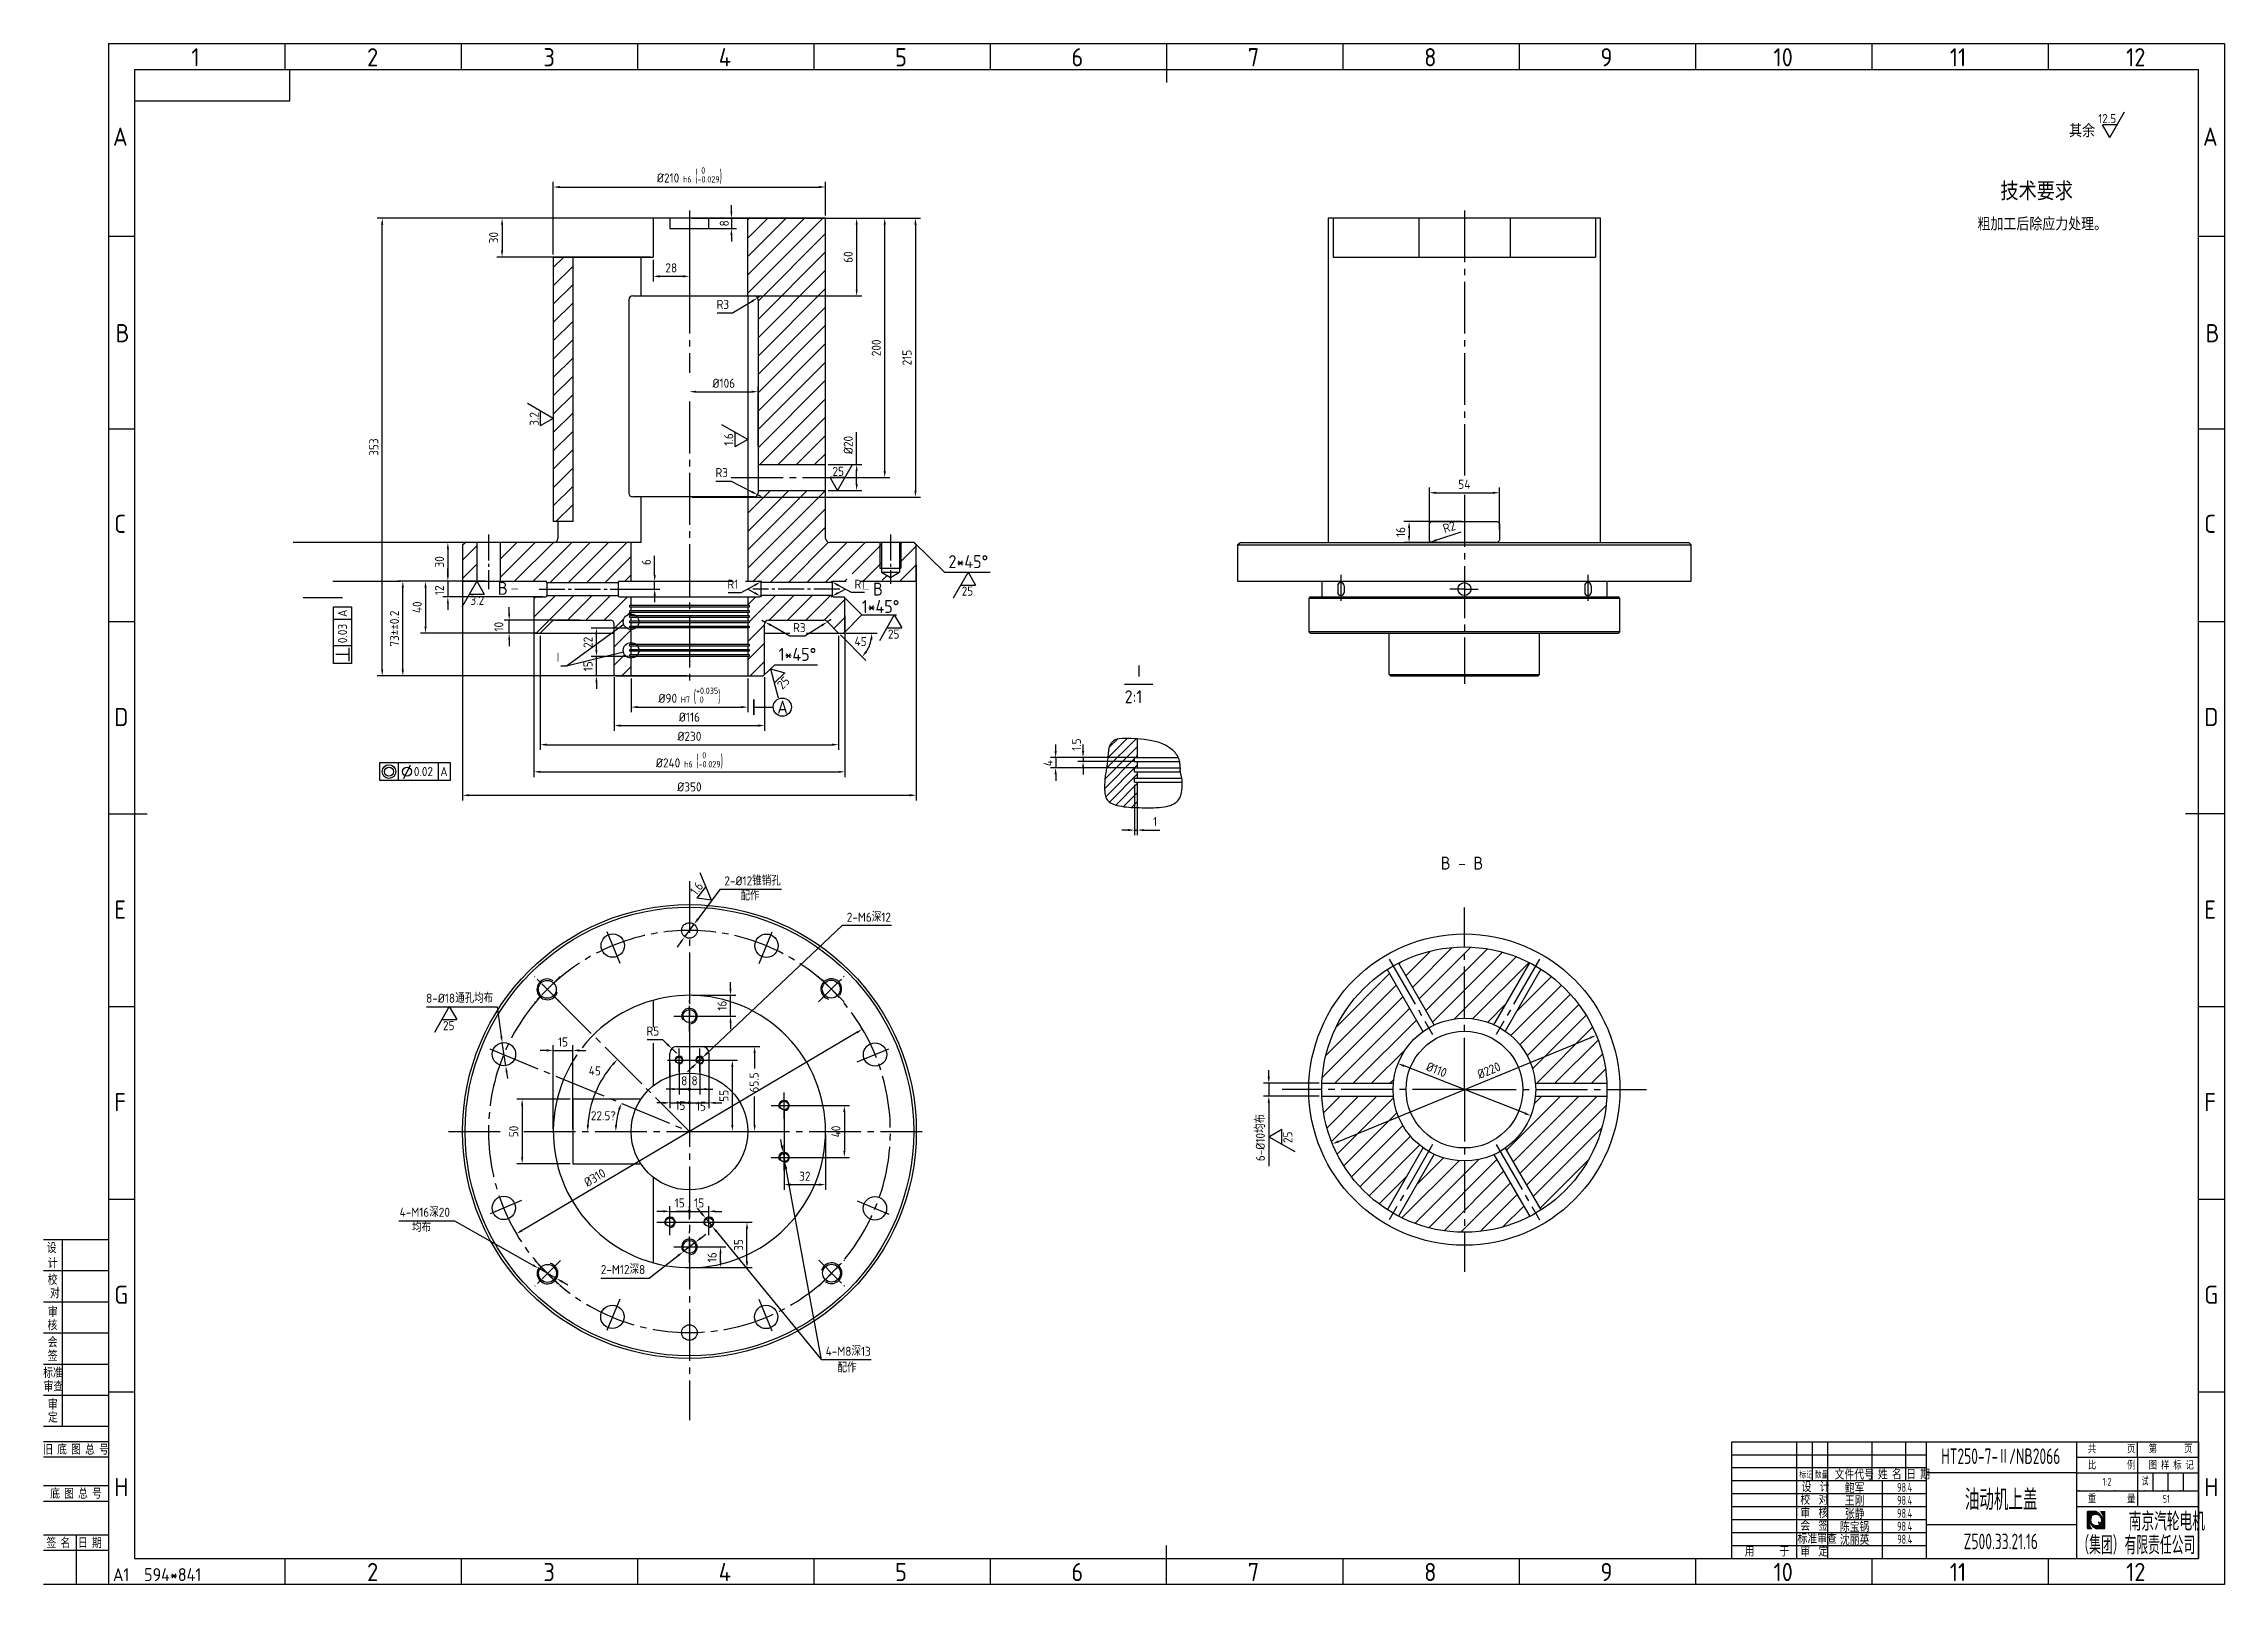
# Paper-space layout 'a1' of a CAD drawing. Header units: millimetres. Extents: x 100 to 941, y 34 to 628.
# The model-space entities are those that its viewports show. They can reach past a viewport. Long polylines and large blocks are cut down to what shows.
import ezdxf
from ezdxf.enums import TextEntityAlignment as Align

# ---------------------------------------------------------------- set-up
doc = ezdxf.new("R2010")
doc.units = ezdxf.units.MM
doc.linetypes.add('GEN7', pattern=[13.75, 10, -1.25, 1.25, -1.25])
doc.linetypes.add('GEN7A', pattern=[6.875, 5, -0.625, 0.625, -0.625])
doc.layers.get('0').update_dxf_attribs({"linetype": 'CONTINUOUS'})
doc.layers.get('DEFPOINTS').update_dxf_attribs({"linetype": 'CONTINUOUS'})
for name, color, linetype in [('4', 3, 'CONTINUOUS'), ('5', 3, 'CONTINUOUS'), ('6', 2, 'CONTINUOUS'), ('7', 4, 'GEN7'), ('7A', 4, 'GEN7A'), ('8', 1, 'CONTINUOUS'), ('RAHM2', 1, 'CONTINUOUS'), ('RAHM3', 2, 'CONTINUOUS'), ('RAHM5', 7, 'CONTINUOUS'), ('VIEW', 1, 'CONTINUOUS')]:
    doc.layers.add(name, color=color, linetype=linetype)
doc.layers.get('VIEW').off()
doc.layers.get('VIEW').freeze()
doc.styles.add('HZ', font='geniso', dxfattribs={"bigfont": 'hztxt'})
doc.styles.get("Standard").update_dxf_attribs({"font": 'ISOCP.SHX', "bigfont": 'hztxt.shx'})
doc.dimstyles.new('GEN-ISO', dxfattribs={"dimscale": 2, "dimtxt": 3.5, "dimasz": 2.5, "dimexe": 2, "dimexo": 1, "dimgap": 1.5, "dimtad": 1, "dimdsep": 46, "dimtxsty": 'Standard', "dimcen": 0, "dimclrd": 256, "dimclre": 256, "dimclrt": 2, "dimadec": 0, "dimazin": 0, "dimtp": 0.1, "dimtm": 0.1, "dimtfac": 0.71, "dimtdec": 3, "dimtmove": 0, "dimatfit": 3, "dimfxl": 1, "dimtzin": 0, "dimarcsym": 0})
doc.dimstyles.new('GEN-ISO$3', dxfattribs={"dimscale": 2, "dimtxt": 3.5, "dimasz": 2.5, "dimexe": 2, "dimexo": 1, "dimgap": 1.5, "dimtad": 1, "dimtoh": 1, "dimdsep": 46, "dimtxsty": 'Standard', "dimcen": 0, "dimclrd": 256, "dimclre": 256, "dimclrt": 2, "dimadec": 0, "dimazin": 0, "dimtp": 0.1, "dimtm": 0.1, "dimtfac": 0.71, "dimtdec": 3, "dimtofl": 0, "dimtmove": 0, "dimatfit": 0, "dimfxl": 1, "dimtzin": 0, "dimarcsym": 0})
doc.dimstyles.new('GEN-ISO$4', dxfattribs={"dimscale": 2, "dimtxt": 3.5, "dimasz": 2.5, "dimexe": 2, "dimexo": 1, "dimgap": 1.5, "dimtad": 1, "dimtoh": 1, "dimdsep": 46, "dimtxsty": 'Standard', "dimcen": 0, "dimclrd": 256, "dimclre": 256, "dimclrt": 2, "dimadec": 0, "dimazin": 0, "dimtp": 0.1, "dimtm": 0.1, "dimtfac": 0.71, "dimtdec": 3, "dimtofl": 0, "dimtmove": 0, "dimatfit": 0, "dimfxl": 1, "dimtzin": 0, "dimarcsym": 0})

psp = doc.layouts.new('a1')

msp = doc.modelspace()

# ---------------------------------------------------------------- texts
at = {"color": 2}
for s, height, p in [('其余', 10, (1562.2543, 1115.8412)), ('技术要求', 14, (1509.2526, 1067.1974)), ('粗加工后除应力处理。', 10, (1491.5756, 1043.8805)), ('B', 10, (350.3119, 763.0005)), ('B', 10, (639.6935, 762.4361)), ('B - B', 10, (1077.5393, 551.1196)), ('配作', 7, (537.4185, 527.4494)), ('均布', 7, (284.1779, 271.6677)), ('配作', 7, (612.3099, 163.459))]:
    msp.add_text(s, height=height, dxfattribs=at).set_placement(p)
msp.add_text('22.5?', height=7, rotation=359.650318, dxfattribs=at).set_placement((422.0669, 357.8677))
at = {"color": 2, "linetype": 'ByBlock', "char_height": 7, "attachment_point": 5}
for insert, rotation in [((630.1648, 727.1036), 356.8358856), ((425.1604, 395.9927), 357.1654298)]:
    msp.add_mtext('45', dxfattribs=dict(at, insert=insert, rotation=rotation))
at = {"layer": '6'}
for s, p in [('2*45%%d', (697.9251, 783.572)), ('1*45%%d', (631.0181, 748.9661)), ('1*45%%d', (566.9489, 712.0693)), ('Ⅰ', (839.8264, 698.9225)), ('2:1', (833.7812, 679.356))]:
    msp.add_text(s, height=10, dxfattribs=at).set_placement(p)
msp.add_text('Ⅰ', height=7, dxfattribs=at).set_placement((400.4235, 710.9018), align=Align.RIGHT)

# ---------------------------------------------------------------- blocks, each defined once
blk = doc.blocks.new('NQ-A1')
for p, q in [((433, 594), (433, 579)), ((35, 584), (35, 10)), ((35, 584), (831, 584)), ((95, 572), (95, 584)), ((831, 10), (831, 584)), ((35, 572), (95, 572)), ((25, 297), (40, 297)), ((841, 297), (826, 297)), ((35, 10), (831, 10)), ((433, 0), (433, 15))]:
    blk.add_line(p, q)
at = {"layer": 'RAHM2'}
for p, q in [((25, 594), (25, 0)), ((25, 594), (841, 594)), ((841, 594), (841, 0)), ((25, 132.82), (0, 132.82)), ((25, 132.82), (0, 132.82)), ((25, 120.82), (0, 120.82)), ((25, 120.82), (0, 120.82)), ((25, 108.82), (0, 108.82)), ((25, 108.82), (0, 108.82)), ((25, 96.82), (0, 96.82)), ((25, 96.82), (0, 96.82)), ((25, 84.82), (0, 84.82)), ((25, 84.82), (0, 84.82)), ((25, 72.82), (0, 72.82)), ((25, 72.82), (0, 72.82)), ((25, 49), (0, 49)), ((25, 32), (0, 32)), ((25, 19), (0, 19)), ((25, 19), (0, 19)), ((841, 0), (0, 0)), ((841, 5), (841, 0))]:
    blk.add_line(p, q, dxfattribs=at)
at = {"layer": 'RAHM3'}
for p, q in [((93, 594), (93, 584)), ((161, 594), (161, 584)), ((229, 594), (229, 584)), ((297, 594), (297, 584)), ((365, 594), (365, 584)), ((501, 594), (501, 584)), ((569, 594), (569, 584)), ((637, 594), (637, 584)), ((705, 594), (705, 584)), ((773, 594), (773, 584)), ((25, 519.75), (35, 519.75)), ((831, 519.75), (841, 519.75)), ((25, 445.5), (35, 445.5)), ((831, 445.5), (841, 445.5)), ((25, 371.25), (35, 371.25)), ((831, 371.25), (841, 371.25)), ((25, 222.75), (35, 222.75)), ((831, 222.75), (841, 222.75)), ((25, 148.5), (35, 148.5)), ((831, 148.5), (841, 148.5)), ((7.25, 60.82), (7.25, 132.82)), ((25, 74.25), (35, 74.25)), ((831, 74.25), (841, 74.25)), ((25, 60.82), (0, 60.82)), ((25, 55), (0, 55)), ((25, 38), (0, 38)), ((25, 32), (0, 32)), ((12.5, 19), (12.5, 0)), ((25, 13), (0, 13)), ((93, 10), (93, 0)), ((161, 10), (161, 0)), ((229, 10), (229, 0)), ((297, 10), (297, 0)), ((365, 10), (365, 0)), ((501, 10), (501, 0)), ((569, 10), (569, 0)), ((637, 10), (637, 0)), ((705, 10), (705, 0)), ((773, 10), (773, 0))]:
    blk.add_line(p, q, dxfattribs=at)
for s, p in [('1', (57, 585.25)), ('2', (124.75, 585.25)), ('3', (192.75, 585.25)), ('4', (260.37, 585.25)), ('5', (328.37, 585.25)), ('6', (396.37, 585.25)), ('7', (464.37, 585.25)), ('8', (532.38, 585.25)), ('9', (600.38, 585.25)), ('10', (667.12, 585.25)), ('11', (735.13, 585.25)), ('12', (803.12, 585.25)), ('A', (26.75, 554.62)), ('A', (832.75, 554.62)), ('B', (27.75, 478.88)), ('B', (833.75, 478.88)), ('C', (27.25, 405.37)), ('C', (833.25, 405.37)), ('D', (27.25, 330.88)), ('D', (833.25, 330.88)), ('E', (27.25, 256.63)), ('E', (833.25, 256.63)), ('F', (27.25, 182.38)), ('F', (833.25, 182.38)), ('G', (27.25, 108.13)), ('G', (833.25, 108.13)), ('H', (27.25, 34)), ('H', (833.25, 34)), ('2', (124.75, 1.25)), ('3', (192.75, 1.25)), ('4', (260.37, 1.25)), ('5', (328.37, 1.25)), ('6', (396.37, 1.25)), ('7', (464.37, 1.25)), ('8', (532.38, 1.25)), ('9', (600.38, 1.25)), ('10', (667.12, 1.25)), ('11', (735.13, 1.25)), ('12', (803.12, 1.25))]:
    blk.add_text(s, height=7).set_placement(p)
for tag, p in [('MAX', (841, 594)), ('RU', (831, 584)), ('INSERT', (831, 10))]:
    blk.add_attdef(tag, p, '', height=3.5)
at = {"layer": 'RAHM2', "style": 'HZ', "width": 0.7}
for s, p in [('设    ', (6.33, 127.76)), ('计', (3.51, 121.84)), ('校', (3.46, 115.43)), (' 对', (3.54, 110.31)), ('核', (3.41, 97.94)), ('审', (3.56, 103.09)), ('会', (3.51, 91.39)), ('签', (3.48, 86.07)), ('标准', (3.6, 79.57)), ('审查', (3.79, 74.34)), ('审', (3.56, 67.38)), ('定', (3.59, 62.36)), ('旧 底 图 总 号', (12.5, 50)), ('底 图 总 号', (12.5, 33)), ('签 名', (5.68, 14)), ('日 期', (17.82, 14))]:
    blk.add_text(s, height=4, dxfattribs=at).set_placement(p, align=Align.CENTER)
at = {"layer": 'RAHM2'}
blk.add_text('A1  594*841', height=5, dxfattribs=at).set_placement((26.75, 1.25))
blk = doc.blocks.new('*X3')
at = {"color": 0}
for p, q in [((138, 180), (186, 228)), ((138, 184), (182, 228)), ((138, 188), (179, 228)), ((138, 191), (175, 228)), ((138, 195), (172, 228)), ((138, 198), (168, 228)), ((138, 202), (165, 228)), ((138, 205), (161, 228)), ((138, 209), (158, 228)), ((138, 212), (154, 228)), ((138, 216), (150, 228)), ((138, 219), (147, 228)), ((138, 223), (143, 228)), ((138, 226), (140, 228)), ((138, 177), (149, 188)), ((138, 173), (147, 182)), ((138, 170), (145, 177)), ((138, 166), (145, 173)), ((138, 163), (145, 169)), ((138, 159), (145, 166)), ((138, 156), (145, 163)), ((138, 152), (145, 160)), ((138, 149), (146, 156)), ((138, 145), (147, 154)), ((138, 142), (147, 151)), ((138, 138), (148, 148)), ((138, 134), (149, 146)), ((138, 131), (150, 143)), ((139, 128), (152, 141)), ((142, 128), (153, 139)), ((146, 128), (154, 137)), ((149, 128), (156, 135)), ((153, 128), (158, 133)), ((157, 128), (159, 131)), ((160, 128), (161, 129)), ((167, 206), (189, 228)), ((173, 209), (191, 227)), ((178, 210), (194, 226)), ((182, 211), (196, 224)), ((186, 211), (198, 223)), ((190, 211), (200, 221)), ((193, 210), (202, 220)), ((196, 210), (204, 218)), ((198, 209), (206, 217)), ((201, 208), (208, 215)), ((203, 207), (209, 213)), ((206, 206), (211, 211)), ((208, 204), (213, 209)), ((210, 203), (214, 207)), ((211, 201), (216, 205)), ((213, 199), (217, 203)), ((215, 197), (218, 201)), ((216, 195), (220, 198)), ((217, 193), (221, 196)), ((217, 164), (224, 171)), ((218, 190), (222, 194)), ((218, 161), (221, 164)), ((219, 187), (223, 191)), ((219, 170), (226, 176)), ((220, 185), (224, 188)), ((220, 181), (224, 186)), ((220, 174), (226, 180)), ((221, 178), (225, 183))]:
    blk.add_line(p, q, dxfattribs=at)
blk = doc.blocks.new('*X4')
at = {"color": 0}
for p, q in [((150, 179), (156, 184)), ((150, 175), (156, 180)), ((150, 171), (156, 177)), ((151, 183), (157, 189)), ((151, 168), (156, 174)), ((151, 165), (156, 171)), ((152, 163), (157, 168)), ((153, 188), (159, 195)), ((153, 160), (158, 165)), ((154, 158), (159, 163)), ((156, 156), (161, 161)), ((158, 154), (162, 159)), ((159, 152), (164, 157)), ((161, 150), (165, 155)), ((162, 148), (167, 153)), ((164, 146), (169, 152)), ((166, 145), (172, 150)), ((168, 143), (174, 149)), ((169, 141), (176, 148)), ((171, 140), (179, 147)), ((173, 138), (182, 146)), ((175, 136), (185, 146)), ((177, 135), (188, 146)), ((179, 133), (192, 146)), ((181, 132), (196, 146)), ((184, 131), (200, 147)), ((186, 129), (206, 149)), ((188, 128), (212, 152)), ((192, 128), (213, 150)), ((195, 128), (215, 148)), ((199, 128), (216, 146)), ((203, 128), (218, 144)), ((206, 128), (219, 142)), ((210, 128), (221, 140)), ((213, 128), (223, 138)), ((214, 228), (214, 228)), ((216, 226), (218, 228)), ((217, 153), (238, 174)), ((217, 128), (238, 150)), ((218, 225), (221, 228)), ((219, 223), (225, 228)), ((219, 152), (238, 171)), ((220, 128), (238, 146)), ((221, 221), (228, 228)), ((221, 150), (238, 167)), ((222, 219), (232, 228)), ((223, 148), (238, 164)), ((224, 217), (235, 228)), ((224, 164), (238, 178)), ((224, 128), (238, 143)), ((225, 214), (238, 227)), ((225, 147), (238, 160)), ((226, 212), (238, 224)), ((227, 210), (238, 220)), ((227, 145), (238, 157)), ((227, 128), (238, 139)), ((228, 207), (238, 217)), ((228, 172), (238, 181)), ((229, 204), (238, 213)), ((229, 144), (238, 153)), ((230, 202), (238, 210)), ((230, 199), (238, 206)), ((230, 177), (238, 185)), ((231, 196), (238, 203)), ((231, 192), (238, 199)), ((231, 186), (238, 192)), ((231, 182), (238, 189)), ((231, 128), (238, 136)), ((232, 189), (238, 196)), ((234, 128), (238, 132)), ((238, 128), (238, 128))]:
    blk.add_line(p, q, dxfattribs=at)
blk = doc.blocks.new('*X5')
at = {"color": 0}
for p, q in [((201, 165), (201, 165)), ((202, 163), (203, 164)), ((204, 161), (205, 162)), ((205, 160), (207, 161)), ((207, 158), (209, 159)), ((209, 156), (211, 158)), ((210, 154), (213, 156)), ((213, 153), (215, 155))]:
    blk.add_line(p, q, dxfattribs=at)
blk = doc.blocks.new('NQ-TITLE')
for p, q in [((-180, 0), (-180, 45)), ((-180, 45), (0, 45)), ((0, 45), (0, 0)), ((-180, 0), (0, 0))]:
    blk.add_line(p, q)
for p in [(-45.97, 26), (-45.97, 26), (-39.09, 26), (-39.09, 26), (-32.22, 26), (-32.22, 26), (-20.62, 26), (-20.62, 26), (-13.75, 26), (-13.75, 26), (-6.88, 26), (-6.88, 26)]:
    blk.add_point(p)
at = {"layer": '4'}
for p, q in [((-39.46, 18.1), (-42.76, 18.1)), ((-42.76, 18.1), (-42.76, 11.5)), ((-37.76, 18.1), (-36.16, 18.1)), ((-36.16, 11.5), (-36.16, 18.1)), ((-42.76, 11.5), (-41.15, 11.5)), ((-41.46, 15.95), (-41.31, 15.87)), ((-41.46, 15.95), (-41.31, 15.87)), ((-41.31, 15.87), (-41.31, 15.87)), ((-39.48, 11.5), (-36.16, 11.5)), ((-37.6, 13.72), (-37.46, 13.64))]:
    blk.add_line(p, q, dxfattribs=at)
blk.add_lwpolyline([(-41.15, 11.5), (-42.76, 11.5), (-42.76, 18.1), (-39.43, 18.1, -0.256655), (-36.96, 14.8, -0.147224), (-37.46, 13.64), (-37.6, 13.72, 0.576555), (-39.46, 16.94, 0.576555)], format="xyb", dxfattribs=at)
for points in [[(-42.76, 18.1), (-41.79, 18.1)], [(-42.76, 18.1), (-39.46, 18.1)], [(-38.62, 13.96), (-37.92, 13.06), (-37.18, 12.12), (-36.78, 12.52), (-37.68, 13.22), (-38.62, 13.96)]]:
    blk.add_lwpolyline(points, dxfattribs=at)
for centre, radius, start, end in [((-39.54, 14.15), 2.79, 88.30535, 191.03533), ((-39.46, 14.8), 2.14, 330, 90), ((-39.46, 14.8), 2.14, 330, 90), ((-39.87, 15.62), 3.25, 6.22209, 49.55253), ((-39.04, 13.97), 3.25, 186.22209, 229.55253), ((-39.04, 13.97), 3.25, 186.22209, 229.55253), ((-39.79, 14.55), 2.18, 139.98329, 208.70363), ((-36.27, 17.27), 6.61, 214.7843, 240.91526), ((-39.46, 14.8), 2.14, 150, 270), ((-39.46, 14.8), 2.14, 150, 270), ((-39.37, 15.44), 2.79, 268.30535, 11.03533)]:
    blk.add_arc(centre, radius, start, end, dxfattribs=at)
at = {"layer": 'RAHM2'}
for p, q in [((-149, 45), (-149, 30)), ((-143, 45), (-143, 0)), ((-126, 45), (-126, 30)), ((-113, 45), (-113, 30)), ((-23.5, 39), (-23.5, 45)), ((-180, 40), (-105, 40)), ((-180, 35), (-105, 35)), ((-180, 30), (-105, 30)), ((-122, 30), (-122, 0)), ((-47, 33), (-23.5, 33)), ((-23.5, 33), (-11.75, 33)), ((-23.5, 26), (-23.5, 20)), ((-17.62, 33), (-17.62, 26)), ((-11.75, 33), (-11.75, 26)), ((-11.75, 33), (0, 33)), ((-5.88, 33), (-5.88, 26)), ((-180, 25), (-105, 25)), ((-180, 20), (-105, 20)), ((-180, 15), (-105, 15)), ((-180, 10), (-105, 10)), ((-180, 5), (-105, 5))]:
    blk.add_line(p, q, dxfattribs=at)
at = {"layer": 'RAHM5'}
for p, q in [((-155, 45), (-155, 0)), ((-105, 45), (-105, 0)), ((-47, 45), (-47, 0)), ((-47, 39), (0, 39)), ((-23.5, 39), (-23.5, 33)), ((-155, 30), (-105, 30)), ((-47, 33), (-105, 33)), ((-47, 26), (0, 26)), ((-23.5, 33), (-23.5, 26)), ((-47, 20), (0, 20)), ((-47, 13), (-105, 13))]:
    blk.add_line(p, q, dxfattribs=at)
at = {"layer": '4', "xscale": 0.066, "yscale": 0.066, "zscale": 0.066}
for name in ['*X3', '*X4', '*X5']:
    blk.add_blockref(name, (-51.87, 3.03), dxfattribs=at)
at = {"layer": '4', "style": 'HZ'}
for tag, height, width, p in [('YY8-{7.0}', 3.5, 0.7, (-167.58, 42.39)), ('P2{3}', 3, 0.65, (-11.99, 42)), ('YY6-{7.0}', 3.5, 0.7, (-167.58, 32.39)), ('YY7-{7.0}', 3.5, 0.7, (-167.58, 37.39)), ('YY5-{7.0}', 3.5, 0.7, (-167.58, 27.39)), ('DESIGNER-{6.0}', 3.5, 0.9, (-132.58, 27.39)), ('DATA1{4.0}', 3.5, 0.7, (-113.3, 27.39)), ('YY4-{7.0}', 3.5, 0.7, (-167.58, 22.39)), ('YY3-{7.0}', 3.5, 0.7, (-167.58, 17.39)), ('EXAMINATION-{6.0}', 3.5, 0.9, (-132.58, 17.39)), ('CHECKEDER-{6.0}', 3.5, 0.9, (-132.58, 22.39)), ('DATA3{4.0}', 3.5, 0.7, (-113.3, 17.39)), ('DATA2{4.0}', 3.5, 0.7, (-113.3, 22.39)), ('YY2-{7.0}', 3.5, 0.7, (-167.58, 12.39)), ('YY1-{7.0}', 3.5, 0.7, (-167.24, 7.7)), ('STANDARDIZA-{6.0}TION', 3.5, 0.9, (-132.58, 7.39)), ('ENGINEERING-{6.0}', 3.5, 0.9, (-132.58, 12.39)), ('DATA4{4.0}', 3.5, 0.7, (-113.3, 12.39)), ('DATA5{4.0}', 3.5, 0.7, (-113.25, 7.39)), ('APPROVAL-{6.0}', 3.5, 0.9, (-132.58, 2.39)), ('DATA6{4.0}', 3.5, 0.7, (-113.25, 2.39))]:
    blk.add_attdef(tag, text='', height=height, dxfattribs=dict(at, width=width)).set_placement(p, align=Align.MIDDLE)
at = {"layer": '4'}
blk.add_attdef('P1{3}', text='', height=3, dxfattribs=at).set_placement((-35.48, 42.09), align=Align.MIDDLE)
at = {"layer": '4', "style": 'HZ', "width": 0.65}
for tag, p in [('BJ1', (-20.59, 28.13)), ('BJ4', (-2.96, 28.13)), ('WEIGHT', (-12.37, 21.44))]:
    blk.add_attdef(tag, text='', height=3, dxfattribs=at).set_placement(p, align=Align.CENTER)
at = {"layer": 'RAHM2', "style": 'HZ', "width": 0.8}
for s, height, p in [('共        页', 3, (-42.66, 40.57)), ('第       页', 3, (-19.18, 40.61)), ('文件代号', 3.5, (-140.3, 30.41)), ('姓 名', 3.5, (-123.6, 30.53)), ('日 期', 3.5, (-112.7, 30.53)), ('比        例', 3, (-42.66, 34.32)), ('图 样 标 记', 3, (-19.18, 34.32)), ('标记', 2.5, (-153.97, 30.85)), (' 设  计', 3.5, (-154.63, 25.64)), ('数量', 2.5, (-148, 30.85)), ('校  对', 3.5, (-153.51, 20.7)), ('审  核', 3.5, (-153.51, 15.64)), ('重        量', 3, (-42.66, 21.34)), ('标准审查', 3.5, (-154.6, 5.7)), ('会  签', 3.5, (-153.51, 10.71)), ('用      于', 3.5, (-174.97, 0.77)), ('审  定', 3.5, (-153.51, 0.77))]:
    blk.add_text(s, height=height, dxfattribs=at).set_placement(p)
at = {"layer": 'RAHM2', "style": 'HZ'}
for s, width, p in [('    南京汽轮电机', 0.7, (-17.79, 14.62)), ('（集团）有限责任公司', 0.65, (-23.95, 5.46))]:
    blk.add_text(s, height=7, dxfattribs=dict(at, width=width)).set_placement(p, align=Align.MIDDLE)
at = {"layer": 'RAHM3', "style": 'HZ', "width": 0.7}
for tag, height, p in [('GEN-TITLE-MAT1{9.4}', 6, (-76.22, 39.41)), ('GEN-TITLE-DES1{6.9}', 8, (-76.08, 23.03)), ('GEN-TITLE-NR{9.5}', 6, (-76.22, 6.56))]:
    blk.add_attdef(tag, text='', height=height, dxfattribs=at).set_placement(p, align=Align.MIDDLE)
at = {"layer": 'RAHM3', "style": 'HZ', "width": 0.8}
blk.add_attdef('GEN-TITLE-SCA', text='', height=3, dxfattribs=at).set_placement((-35.25, 28.03), align=Align.CENTER)
blk = doc.blocks.new('GEFROG4')
at = {"color": 0}
for p, q in [((0, 0), (5.714286, 10)), ((0, 0), (-2.857143, 5)), ((2.857143, 5), (-2.857143, 5))]:
    blk.add_line(p, q, dxfattribs=at)
for tag, p in [('GEFROU2', (2.416099, 10.1)), ('GEFROU1', (2.45, 5.6))]:
    blk.add_attdef(tag, text='', height=3.5, dxfattribs=at).set_placement(p, align=Align.RIGHT)
at = {"color": 0, "flags": 9}
blk.add_attdef('GEFROU0', (0, 0), '', height=1, dxfattribs=at)
blk = doc.blocks.new('*X8')
at = {"color": 0}
for p, q in [((543.1, 995.6), (600.9, 1053.4)), ((543.1, 1009.8), (586.8, 1053.4)), ((543.1, 1023.9), (572.6, 1053.4)), ((543.1, 1038.1), (558.5, 1053.4)), ((543.1, 1052.2), (544.3, 1053.4)), ((551.1, 989.5), (603.1, 1041.5)), ((551.1, 975.4), (603.1, 1027.4)), ((551.1, 961.2), (603.1, 1013.2)), ((551.1, 947.1), (603.1, 999.1)), ((551.1, 932.9), (603.1, 984.9)), ((551.1, 918.8), (603.1, 970.8)), ((551.1, 904.7), (603.1, 956.7)), ((551.1, 890.5), (603.1, 942.5)), ((551.1, 876.4), (603.1, 928.4)), ((552.3, 863.4), (603.1, 914.2)), ((566.5, 863.4), (603.1, 900.1)), ((580.6, 863.4), (603.1, 885.9)), ((594.7, 863.4), (603.1, 871.8))]:
    blk.add_line(p, q, dxfattribs=at)
blk = doc.blocks.new('*X9')
at = {"color": 0}
for p, q in [((393.1, 1015.4), (401.2, 1023.4)), ((393.1, 1001.2), (408.1, 1016.2)), ((393.1, 987.1), (408.1, 1002.1)), ((393.1, 972.9), (408.1, 987.9)), ((393.1, 958.8), (408.1, 973.8)), ((393.1, 944.6), (408.1, 959.6)), ((393.1, 930.5), (408.1, 945.5)), ((393.1, 916.4), (408.1, 931.4)), ((393.1, 902.2), (408.1, 917.2)), ((393.1, 888.1), (408.1, 903.1)), ((393.1, 873.9), (408.1, 888.9)), ((393.1, 859.8), (408.1, 874.8)), ((393.1, 845.6), (408.1, 860.6)), ((393.1, 831.5), (408.1, 846.5)), ((395.2, 819.4), (408.1, 832.4))]:
    blk.add_line(p, q, dxfattribs=at)
blk = doc.blocks.new('*X11')
at = {"color": 0}
for p, q in [((323.1, 789.8), (334.1, 800.8)), ((323.1, 775.6), (334.1, 786.6))]:
    blk.add_line(p, q, dxfattribs=at)
blk = doc.blocks.new('*X13')
at = {"color": 0}
for p, q in [((733.2, 683.7), (756.4, 706.9)), ((733.5, 691.1), (758.4, 716)), ((734.7, 699.4), (757.5, 722.1)), ((735.7, 707.4), (750.7, 722.4)), ((736.8, 715.6), (743.2, 722)), ((757.2, 707.7), (758.4, 708.9)), ((734.1, 677.5), (758.4, 701.8)), ((737, 673.3), (758.4, 694.8)), ((741.8, 671.1), (758.4, 687.7)), ((747.7, 669.9), (758.4, 680.6)), ((754.1, 669.3), (758.4, 673.5))]:
    blk.add_line(p, q, dxfattribs=at)
blk = doc.blocks.new('*D14')
at = {"layer": '5', "lineweight": -2}
for p, q in [((801.7, 642.5), (801.7, 647.5)), ((841.5, 637.5), (797.7, 637.5)), ((841.5, 634.5), (797.7, 634.5)), ((801.7, 637.5), (801.7, 634.5)), ((801.7, 629.5), (801.7, 624.5))]:
    blk.add_line(p, q, dxfattribs=at)
at = {"layer": '5'}
for points in [[(800.9, 642.5), (802.6, 642.5), (801.7, 637.5)], [(800.9, 629.5), (802.6, 629.5), (801.7, 634.5)]]:
    blk.add_solid(points, dxfattribs=at)
at = {"layer": 'DEFPOINTS', "color": 0}
for p in [(801.7, 634.5), (843.5, 637.5), (843.5, 634.5)]:
    blk.add_point(p, dxfattribs=at)
at = {"layer": '5', "color": 2, "insert": (796.6, 647.5), "char_height": 7, "attachment_point": 5, "rotation": 90}
blk.add_mtext('1.5', dxfattribs=at)
blk = doc.blocks.new('*D15')
at = {"layer": '5', "lineweight": -2}
for p, q in [((780.6, 642.5), (780.6, 647.5)), ((841.5, 637.5), (776.6, 637.5)), ((841.5, 629.5), (776.6, 629.5)), ((780.6, 637.5), (780.6, 629.5)), ((780.6, 624.5), (780.6, 619.5))]:
    blk.add_line(p, q, dxfattribs=at)
at = {"layer": '5'}
for points in [[(779.7, 642.5), (781.4, 642.5), (780.6, 637.5)], [(779.7, 624.5), (781.4, 624.5), (780.6, 629.5)]]:
    blk.add_solid(points, dxfattribs=at)
at = {"layer": 'DEFPOINTS', "color": 0}
for p in [(780.6, 629.5), (843.5, 637.5), (843.5, 629.5)]:
    blk.add_point(p, dxfattribs=at)
at = {"layer": '5', "color": 2, "insert": (774.7, 633.2), "char_height": 7, "attachment_point": 5, "rotation": 90}
blk.add_mtext('4', dxfattribs=at)
blk = doc.blocks.new('*D16')
at = {"layer": '5', "lineweight": -2}
for p, q in [((841.5, 616.5), (841.5, 577.6)), ((843.5, 616.5), (843.5, 577.6)), ((836.5, 581.6), (831.5, 581.6)), ((841.5, 581.6), (843.5, 581.6)), ((848.5, 581.6), (860.9, 581.6))]:
    blk.add_line(p, q, dxfattribs=at)
at = {"layer": '5'}
for points in [[(836.5, 582.4), (836.5, 580.8), (841.5, 581.6)], [(848.5, 582.4), (848.5, 580.8), (843.5, 581.6)]]:
    blk.add_solid(points, dxfattribs=at)
at = {"layer": 'DEFPOINTS', "color": 0}
for p in [(841.5, 618.5), (843.5, 618.5), (843.5, 581.6)]:
    blk.add_point(p, dxfattribs=at)
at = {"layer": '5', "color": 2, "insert": (857.2, 588.1), "char_height": 7, "attachment_point": 5}
blk.add_mtext('1', dxfattribs=at)
blk = doc.blocks.new('*X17')
at = {"color": 0}
for p, q in [((1090, 524.3), (1109, 543.3)), ((1095.1, 515.3), (1125.9, 546.1)), ((1100.3, 506.4), (1140.3, 546.4)), ((1105.5, 497.4), (1153.1, 545)), ((1110.7, 488.4), (1164.7, 542.5)), ((1127.3, 490.9), (1175.3, 538.9)), ((1084.8, 533.2), (1086.8, 535.2)), ((1141.6, 491.1), (1185.1, 534.5)), ((1153.2, 488.5), (1167.4, 502.8))]:
    blk.add_line(p, q, dxfattribs=at)
blk = doc.blocks.new('*X18')
at = {"color": 0}
for p, q in [((1175.4, 496.6), (1202.4, 523.6)), ((1171.1, 478.2), (1210.1, 517.1)), ((1178.1, 471), (1217.1, 510)), ((1183.7, 462.5), (1223.4, 502.2)), ((1187.9, 452.5), (1229.1, 493.8)), ((1191, 441.5), (1234.1, 484.6)), ((1205.1, 441.5), (1238.4, 474.7)), ((1219.3, 441.5), (1241.8, 463.9)), ((1233.4, 441.5), (1244.1, 452.2))]:
    blk.add_line(p, q, dxfattribs=at)
blk = doc.blocks.new('*X19')
at = {"color": 0}
for p, q in [((1167.7, 389.8), (1209.3, 431.5)), ((1172.8, 380.9), (1223.4, 431.5)), ((1178, 371.9), (1237.6, 431.5)), ((1183.2, 362.9), (1244.6, 424.3)), ((1189.1, 425.4), (1195.1, 431.5)), ((1188.4, 354), (1241.1, 406.8)), ((1193.6, 345), (1231.2, 382.6))]:
    blk.add_line(p, q, dxfattribs=at)
blk = doc.blocks.new('*X20')
at = {"color": 0}
for p, q in [((1087.1, 337.6), (1131.2, 381.6)), ((1097, 333.3), (1146.3, 382.6)), ((1098.3, 363), (1119.2, 383.9)), ((1107.8, 330), (1160.3, 382.5)), ((1119.6, 327.6), (1165.5, 373.6)), ((1132.6, 326.5), (1170.7, 364.6)), ((1147.4, 327.1), (1175.9, 355.6)), ((1165, 330.6), (1181.1, 346.7))]:
    blk.add_line(p, q, dxfattribs=at)
blk = doc.blocks.new('*X21')
at = {"color": 0}
for p, q in [((1025.4, 431.4), (1025.4, 431.4)), ((1026.7, 418.6), (1039.5, 431.4)), ((1029.3, 407), (1053.7, 431.4)), ((1032.8, 396.4), (1067.8, 431.4)), ((1037.2, 386.6), (1080.6, 430.1)), ((1042.3, 377.6), (1083.2, 418.6)), ((1048.1, 369.3), (1087.7, 408.9)), ((1054.6, 361.6), (1093.6, 400.6)), ((1061.7, 354.6), (1100.7, 393.6)), ((1069.5, 348.3), (1090.3, 369.1))]:
    blk.add_line(p, q, dxfattribs=at)
blk = doc.blocks.new('*X22')
at = {"color": 0}
for p, q in [((1036.5, 485), (1077.5, 525.9)), ((1025.6, 445.8), (1087.8, 508)), ((1028.4, 462.7), (1082.6, 517)), ((1035.4, 441.4), (1093, 499)), ((1049.5, 441.4), (1098.2, 490.1)), ((1063.7, 441.4), (1090, 467.7)), ((1077.8, 441.4), (1080.8, 444.4))]:
    blk.add_line(p, q, dxfattribs=at)
blk = doc.blocks.new('*D23')
at = {"layer": '5', "lineweight": -2}
blk.add_line((998.7, 341.5), (1192.9, 421.4), dxfattribs=at)
at = {"layer": '5'}
for points in [[(1192.6, 422.2), (1193.2, 420.7), (1197.5, 423.3)], [(998.4, 342.3), (999, 340.7), (994.1, 339.6)]]:
    blk.add_solid(points, dxfattribs=at)
at = {"layer": 'DEFPOINTS', "color": 0}
for p in [(1197.5, 423.3), (994.1, 339.6)]:
    blk.add_point(p, dxfattribs=at)
at = {"layer": '5', "color": 2, "insert": (1114.7, 396.3), "char_height": 7, "attachment_point": 5, "rotation": 22.3668}
blk.add_mtext('%%c220', dxfattribs=at)
blk = doc.blocks.new('*D24')
at = {"layer": '5', "lineweight": -2}
blk.add_line((1142.4, 363.2), (1049.3, 399.7), dxfattribs=at)
at = {"layer": '5'}
for points in [[(1049.6, 400.5), (1049, 398.9), (1044.6, 401.6)], [(1142.7, 364), (1142.1, 362.4), (1147, 361.4)]]:
    blk.add_solid(points, dxfattribs=at)
at = {"layer": 'DEFPOINTS', "color": 0}
for p in [(1044.6, 401.6), (1147, 361.4)]:
    blk.add_point(p, dxfattribs=at)
at = {"layer": '5', "color": 2, "insert": (1074.4, 396.9), "char_height": 7, "attachment_point": 5, "rotation": 338.5923}
blk.add_mtext('%%c110', dxfattribs=at)
blk = doc.blocks.new('*D25')
at = {"layer": '5', "lineweight": -2}
for p, q in [((945, 391.4), (945, 396.4)), ((983.9, 386.4), (941, 386.4)), ((983.9, 376.4), (941, 376.4)), ((945, 386.4), (945, 376.4)), ((945, 371.4), (945, 322.5))]:
    blk.add_line(p, q, dxfattribs=at)
at = {"layer": '5'}
for points in [[(944.1, 391.4), (945.8, 391.4), (945, 386.4)], [(944.1, 371.4), (945.8, 371.4), (945, 376.4)]]:
    blk.add_solid(points, dxfattribs=at)
at = {"layer": 'DEFPOINTS', "color": 0}
for p in [(945, 376.4), (985.9, 386.4), (985.9, 376.4)]:
    blk.add_point(p, dxfattribs=at)
at = {"layer": '5', "color": 2, "insert": (938.5, 344.5), "char_height": 7, "attachment_point": 5, "rotation": 90}
blk.add_mtext('6-%%c10均布', dxfattribs=at)
blk = doc.blocks.new('GEFROG5')
at = {"color": 0}
for p, q in [((0, 0), (5.714286, 10)), ((2.857143, 5), (-2.857143, 5)), ((0, 0), (-2.857143, 5))]:
    blk.add_line(p, q, dxfattribs=at)
for tag, p in [('GEFROU2', (2.45, 9.8)), ('GEFROU1', (2.45, 5.6))]:
    blk.add_attdef(tag, text='', height=3.5, rotation=180, dxfattribs=at).set_placement(p, align=Align.TOP_LEFT)
at = {"color": 0, "flags": 9}
blk.add_attdef('GEFROU0', (0, 0), '', height=1, dxfattribs=at)
blk = doc.blocks.new('*D27')
at = {"layer": '5', "lineweight": -2}
for p, q in [((1068.8, 814.1), (1068.8, 845.7)), ((1073.8, 841.7), (1117.8, 841.7)), ((1122.8, 813.3), (1122.8, 845.7))]:
    blk.add_line(p, q, dxfattribs=at)
at = {"layer": '5'}
for points in [[(1073.8, 842.5), (1073.8, 840.8), (1068.8, 841.7)], [(1117.8, 842.5), (1117.8, 840.8), (1122.8, 841.7)]]:
    blk.add_solid(points, dxfattribs=at)
at = {"layer": 'DEFPOINTS', "color": 0}
for p in [(1122.8, 841.7), (1068.8, 812.1), (1122.8, 811.3)]:
    blk.add_point(p, dxfattribs=at)
at = {"layer": '5', "color": 2, "insert": (1095.8, 848.2), "char_height": 7, "attachment_point": 5}
blk.add_mtext('54', dxfattribs=at)
blk = doc.blocks.new('*D28')
at = {"layer": '5', "lineweight": -2}
for p, q in [((1093.8, 819.4), (1049.2, 819.4)), ((1053.2, 814.4), (1053.2, 808.4)), ((1093.8, 803.4), (1049.2, 803.4))]:
    blk.add_line(p, q, dxfattribs=at)
at = {"layer": '5'}
for points in [[(1052.3, 814.4), (1054, 814.4), (1053.2, 819.4)], [(1052.3, 808.4), (1054, 808.4), (1053.2, 803.4)]]:
    blk.add_solid(points, dxfattribs=at)
at = {"layer": 'DEFPOINTS', "color": 0}
for p in [(1095.8, 819.4), (1053.2, 803.4), (1095.8, 803.4)]:
    blk.add_point(p, dxfattribs=at)
at = {"layer": '5', "color": 2, "insert": (1046.7, 811.4), "char_height": 7, "attachment_point": 5, "rotation": 90}
blk.add_mtext('16', dxfattribs=at)
blk = doc.blocks.new('*D29')
at = {"layer": '5', "lineweight": -2}
for p, q in [((1093.2, 811.2), (1074.3, 805.2)), ((1067.6, 803.1), (1069.5, 803.7))]:
    blk.add_line(p, q, dxfattribs=at)
at = {"layer": '5'}
blk.add_solid([(1074, 806), (1074.5, 804.4), (1069.5, 803.7)], dxfattribs=at)
at = {"layer": 'DEFPOINTS', "color": 0}
for p in [(1067.6, 803.1), (1069.5, 803.7)]:
    blk.add_point(p, dxfattribs=at)
at = {"layer": '5', "color": 2, "insert": (1084.1, 815.2), "char_height": 7, "attachment_point": 5, "rotation": 17.6424}
blk.add_mtext('R2', dxfattribs=at)
blk = doc.blocks.new('*D30')
at = {"layer": '5', "lineweight": -2}
for p, q in [((393.1, 1025.4), (393.1, 1081.4)), ((398.1, 1077.4), (598.1, 1077.4)), ((603.1, 1055.4), (603.1, 1081.4))]:
    blk.add_line(p, q, dxfattribs=at)
at = {"layer": '5'}
for points in [[(398.1, 1078.3), (398.1, 1076.6), (393.1, 1077.4)], [(598.1, 1078.3), (598.1, 1076.6), (603.1, 1077.4)]]:
    blk.add_solid(points, dxfattribs=at)
at = {"layer": 'DEFPOINTS', "color": 0}
for p in [(603.1, 1077.4), (603.1, 1053.4), (393.1, 1023.4)]:
    blk.add_point(p, dxfattribs=at)
at = {"layer": '5', "color": 2, "insert": (498.1, 1086.3), "char_height": 7, "attachment_point": 5}
blk.add_mtext('%%c210{}{\\H0.7x;\\C3; h6 {\\H2x;\\W0.5;(}\\S 0^ -0.029;{\\H2x;\\W0.5;)}}', dxfattribs=at)
blk = doc.blocks.new('*D31')
at = {"layer": '5', "lineweight": -2}
for p, q in [((500.1, 1053.4), (631.1, 1053.4)), ((627.1, 1048.4), (627.1, 998.4)), ((500.1, 993.4), (631.1, 993.4))]:
    blk.add_line(p, q, dxfattribs=at)
at = {"layer": '5'}
for points in [[(626.3, 1048.4), (627.9, 1048.4), (627.1, 1053.4)], [(626.3, 998.4), (627.9, 998.4), (627.1, 993.4)]]:
    blk.add_solid(points, dxfattribs=at)
at = {"layer": 'DEFPOINTS', "color": 0}
for p in [(498.1, 1053.4), (498.1, 993.4), (627.1, 993.4)]:
    blk.add_point(p, dxfattribs=at)
at = {"layer": '5', "color": 2, "insert": (620.6, 1023.4), "char_height": 7, "attachment_point": 5, "rotation": 90}
blk.add_mtext('60', dxfattribs=at)
blk = doc.blocks.new('*D32')
at = {"layer": '5', "lineweight": -2}
for p, q in [((605.1, 1053.4), (652.7, 1053.4)), ((648.7, 1048.4), (648.7, 858.4)), ((605.1, 853.4), (652.7, 853.4))]:
    blk.add_line(p, q, dxfattribs=at)
at = {"layer": '5'}
for points in [[(647.9, 1048.4), (649.6, 1048.4), (648.7, 1053.4)], [(647.9, 858.4), (649.6, 858.4), (648.7, 853.4)]]:
    blk.add_solid(points, dxfattribs=at)
at = {"layer": 'DEFPOINTS', "color": 0}
for p in [(603.1, 1053.4), (603.1, 853.4), (648.7, 853.4)]:
    blk.add_point(p, dxfattribs=at)
at = {"layer": '5', "color": 2, "insert": (642.2, 953.4), "char_height": 7, "attachment_point": 5, "rotation": 90}
blk.add_mtext('200', dxfattribs=at)
blk = doc.blocks.new('*D33')
at = {"layer": '5', "lineweight": -2}
for p, q in [((500.1, 1053.4), (676.4, 1053.4)), ((672.4, 1048.4), (672.4, 843.4)), ((500.1, 838.4), (676.4, 838.4))]:
    blk.add_line(p, q, dxfattribs=at)
at = {"layer": '5'}
for points in [[(671.6, 1048.4), (673.3, 1048.4), (672.4, 1053.4)], [(671.6, 843.4), (673.3, 843.4), (672.4, 838.4)]]:
    blk.add_solid(points, dxfattribs=at)
at = {"layer": 'DEFPOINTS', "color": 0}
for p in [(498.1, 1053.4), (498.1, 838.4), (672.4, 838.4)]:
    blk.add_point(p, dxfattribs=at)
at = {"layer": '5', "color": 2, "insert": (665.9, 945.9), "char_height": 7, "attachment_point": 5, "rotation": 90}
blk.add_mtext('215', dxfattribs=at)
blk = doc.blocks.new('*D34')
at = {"layer": '5', "lineweight": -2}
for p, q in [((496.1, 1053.4), (349.6, 1053.4)), ((353.6, 1048.4), (353.6, 1028.4)), ((468.1, 1023.4), (349.6, 1023.4))]:
    blk.add_line(p, q, dxfattribs=at)
at = {"layer": '5'}
for points in [[(352.8, 1048.4), (354.4, 1048.4), (353.6, 1053.4)], [(352.8, 1028.4), (354.4, 1028.4), (353.6, 1023.4)]]:
    blk.add_solid(points, dxfattribs=at)
at = {"layer": 'DEFPOINTS', "color": 0}
for p in [(498.1, 1053.4), (353.6, 1023.4), (470.1, 1023.4)]:
    blk.add_point(p, dxfattribs=at)
at = {"layer": '5', "color": 2, "insert": (347.1, 1038.4), "char_height": 7, "attachment_point": 5, "rotation": 90}
blk.add_mtext('30', dxfattribs=at)
blk = doc.blocks.new('*D35')
at = {"layer": '5', "lineweight": -2}
for p, q in [((498.1, 1051.4), (498.1, 1004.6)), ((470.1, 1021.4), (470.1, 1004.6)), ((475.1, 1008.6), (493.1, 1008.6))]:
    blk.add_line(p, q, dxfattribs=at)
at = {"layer": '5'}
for points in [[(475.1, 1009.4), (475.1, 1007.7), (470.1, 1008.6)], [(493.1, 1009.4), (493.1, 1007.7), (498.1, 1008.6)]]:
    blk.add_solid(points, dxfattribs=at)
at = {"layer": 'DEFPOINTS', "color": 0}
for p in [(498.1, 1053.4), (470.1, 1023.4), (498.1, 1008.6)]:
    blk.add_point(p, dxfattribs=at)
at = {"layer": '5', "color": 2, "insert": (484.1, 1015.1), "char_height": 7, "attachment_point": 5}
blk.add_mtext('28', dxfattribs=at)
blk = doc.blocks.new('*D36')
at = {"layer": '5', "lineweight": -2}
for p, q in [((530.5, 1058.4), (530.5, 1063.4)), ((500.1, 1053.4), (534.5, 1053.4)), ((500.1, 1045.4), (534.5, 1045.4)), ((530.5, 1053.4), (530.5, 1045.4)), ((530.5, 1040.4), (530.5, 1035.4))]:
    blk.add_line(p, q, dxfattribs=at)
at = {"layer": '5'}
for points in [[(529.7, 1058.4), (531.3, 1058.4), (530.5, 1053.4)], [(529.7, 1040.4), (531.3, 1040.4), (530.5, 1045.4)]]:
    blk.add_solid(points, dxfattribs=at)
at = {"layer": 'DEFPOINTS', "color": 0}
for p in [(498.1, 1053.4), (498.1, 1045.4), (530.5, 1045.4)]:
    blk.add_point(p, dxfattribs=at)
at = {"layer": '5', "color": 2, "insert": (525, 1049.4), "char_height": 7, "attachment_point": 5, "rotation": 90}
blk.add_mtext('8', dxfattribs=at)
blk = doc.blocks.new('*D37')
at = {"layer": '5', "lineweight": -2}
for p, q in [((503.1, 919.6), (546.1, 919.6)), ((551.1, 877.3), (551.1, 923.6))]:
    blk.add_line(p, q, dxfattribs=at)
at = {"layer": '5'}
for points in [[(503.1, 920.4), (503.1, 918.8), (498.1, 919.6)], [(546.1, 920.4), (546.1, 918.8), (551.1, 919.6)]]:
    blk.add_solid(points, dxfattribs=at)
at = {"layer": 'DEFPOINTS', "color": 0}
for p in [(551.1, 919.6), (498.1, 877.2), (551.1, 875.3)]:
    blk.add_point(p, dxfattribs=at)
at = {"layer": '5', "color": 2, "insert": (524.6, 926.1), "char_height": 7, "attachment_point": 5}
blk.add_mtext('%%c106', dxfattribs=at)
blk = doc.blocks.new('*D38')
at = {"layer": '5', "lineweight": -2}
for p, q in [((341.1, 803.4), (307.8, 803.4)), ((311.8, 798.4), (311.8, 778.4)), ((341.1, 773.4), (307.8, 773.4))]:
    blk.add_line(p, q, dxfattribs=at)
at = {"layer": '5'}
for points in [[(311, 798.4), (312.6, 798.4), (311.8, 803.4)], [(311, 778.4), (312.6, 778.4), (311.8, 773.4)]]:
    blk.add_solid(points, dxfattribs=at)
at = {"layer": 'DEFPOINTS', "color": 0}
for p in [(343.1, 803.4), (311.8, 773.4), (343.1, 773.4)]:
    blk.add_point(p, dxfattribs=at)
at = {"layer": '5', "color": 2, "insert": (305.3, 788.4), "char_height": 7, "attachment_point": 5, "rotation": 90}
blk.add_mtext('30', dxfattribs=at)
blk = doc.blocks.new('*D39')
at = {"layer": '5', "lineweight": -2}
for p, q in [((311.8, 778.4), (311.8, 783.4)), ((341.1, 773.4), (307.8, 773.4)), ((385.1, 761.4), (307.8, 761.4)), ((311.8, 773.4), (311.8, 761.4)), ((311.8, 756.4), (311.8, 751.4))]:
    blk.add_line(p, q, dxfattribs=at)
at = {"layer": '5'}
for points in [[(311, 778.4), (312.6, 778.4), (311.8, 773.4)], [(311, 756.4), (312.6, 756.4), (311.8, 761.4)]]:
    blk.add_solid(points, dxfattribs=at)
at = {"layer": 'DEFPOINTS', "color": 0}
for p in [(311.8, 761.4), (343.1, 773.4), (387.1, 761.4)]:
    blk.add_point(p, dxfattribs=at)
at = {"layer": '5', "color": 2, "insert": (305.3, 766.5), "char_height": 7, "attachment_point": 5, "rotation": 90}
blk.add_mtext('12', dxfattribs=at)
blk = doc.blocks.new('*D40')
at = {"layer": '5', "lineweight": -2}
for p, q in [((341.1, 773.4), (290.6, 773.4)), ((294.6, 768.4), (294.6, 738.4)), ((381.1, 733.4), (290.6, 733.4))]:
    blk.add_line(p, q, dxfattribs=at)
at = {"layer": '5'}
for points in [[(293.7, 768.4), (295.4, 768.4), (294.6, 773.4)], [(293.7, 738.4), (295.4, 738.4), (294.6, 733.4)]]:
    blk.add_solid(points, dxfattribs=at)
at = {"layer": 'DEFPOINTS', "color": 0}
for p in [(343.1, 773.4), (294.6, 733.4), (383.1, 733.4)]:
    blk.add_point(p, dxfattribs=at)
at = {"layer": '5', "color": 2, "insert": (288.1, 753.4), "char_height": 7, "attachment_point": 5, "rotation": 90}
blk.add_mtext('40', dxfattribs=at)
blk = doc.blocks.new('*D41')
at = {"layer": '5', "lineweight": -2}
for p, q in [((413.7, 743.4), (355.1, 743.4)), ((359.1, 748.4), (359.1, 753.4)), ((359.1, 733.4), (359.1, 743.4)), ((381.1, 733.4), (355.1, 733.4)), ((359.1, 728.4), (359.1, 723.4))]:
    blk.add_line(p, q, dxfattribs=at)
at = {"layer": '5'}
for points in [[(358.3, 748.4), (359.9, 748.4), (359.1, 743.4)], [(358.3, 728.4), (359.9, 728.4), (359.1, 733.4)]]:
    blk.add_solid(points, dxfattribs=at)
at = {"layer": 'DEFPOINTS', "color": 0}
for p in [(359.1, 743.4), (415.7, 743.4), (383.1, 733.4)]:
    blk.add_point(p, dxfattribs=at)
at = {"layer": '5', "color": 2, "insert": (351.1, 738.4), "char_height": 7, "attachment_point": 5, "rotation": 90}
blk.add_mtext('10', dxfattribs=at)
blk = doc.blocks.new('*D42')
at = {"layer": '5', "lineweight": -2}
for p, q in [((341.1, 773.4), (273.1, 773.4)), ((277.1, 705.4), (277.1, 768.4)), ((496.1, 700.4), (273.1, 700.4))]:
    blk.add_line(p, q, dxfattribs=at)
at = {"layer": '5'}
for points in [[(276.2, 768.4), (277.9, 768.4), (277.1, 773.4)], [(276.2, 705.4), (277.9, 705.4), (277.1, 700.4)]]:
    blk.add_solid(points, dxfattribs=at)
at = {"layer": 'DEFPOINTS', "color": 0}
for p in [(277.1, 773.4), (343.1, 773.4), (498.1, 700.4)]:
    blk.add_point(p, dxfattribs=at)
at = {"layer": '5', "color": 2, "insert": (270.6, 736.9), "char_height": 7, "attachment_point": 5, "rotation": 90}
blk.add_mtext('73%%p{}{\\C2;%%p0.2}', dxfattribs=at)
blk = doc.blocks.new('*D43')
at = {"layer": '5', "lineweight": -2}
for p, q in [((496.1, 1053.4), (257.2, 1053.4)), ((261.2, 705.4), (261.2, 1048.4)), ((496.1, 700.4), (257.2, 700.4))]:
    blk.add_line(p, q, dxfattribs=at)
at = {"layer": '5'}
for points in [[(260.3, 1048.4), (262, 1048.4), (261.2, 1053.4)], [(260.3, 705.4), (262, 705.4), (261.2, 700.4)]]:
    blk.add_solid(points, dxfattribs=at)
at = {"layer": 'DEFPOINTS', "color": 0}
for p in [(261.2, 1053.4), (498.1, 1053.4), (498.1, 700.4)]:
    blk.add_point(p, dxfattribs=at)
at = {"layer": '5', "color": 2, "insert": (254.7, 876.9), "char_height": 7, "attachment_point": 5, "rotation": 90}
blk.add_mtext('353', dxfattribs=at)
blk = doc.blocks.new('*U44', base_point=(230.6, 758.4))
at = {"color": 0}
for p, q in [((230.6, 751.4), (230.6, 765.4)), ((230.6, 765.4), (274.3, 765.4)), ((237.6, 753.1), (237.6, 763.6)), ((244.6, 765.4), (244.6, 751.4)), ((264.9, 765.4), (264.9, 751.4)), ((274.3, 765.4), (274.3, 751.4)), ((274.3, 751.4), (230.6, 751.4)), ((232.4, 753.1), (242.9, 753.1))]:
    blk.add_line(p, q, dxfattribs=at)
for s, p in [('0.03', (246.4, 758.4)), ('A', (266.6, 758.4))]:
    blk.add_text(s, height=7, dxfattribs=at).set_placement(p, align=Align.MIDDLE_LEFT)
blk = doc.blocks.new('*D45')
at = {"layer": '5', "lineweight": -2}
for p, q in [((426.4, 720.4), (426.4, 725.4)), ((451.1, 715.4), (422.4, 715.4)), ((426.4, 700.4), (426.4, 715.4)), ((451.1, 700.4), (422.4, 700.4)), ((426.4, 695.4), (426.4, 690.4))]:
    blk.add_line(p, q, dxfattribs=at)
at = {"layer": '5'}
for points in [[(425.6, 720.4), (427.2, 720.4), (426.4, 715.4)], [(425.6, 695.4), (427.2, 695.4), (426.4, 700.4)]]:
    blk.add_solid(points, dxfattribs=at)
at = {"layer": 'DEFPOINTS', "color": 0}
for p in [(426.4, 715.4), (453.1, 715.4), (453.1, 700.4)]:
    blk.add_point(p, dxfattribs=at)
at = {"layer": '5', "color": 2, "insert": (419.9, 707.9), "char_height": 7, "attachment_point": 5, "rotation": 90}
blk.add_mtext('15', dxfattribs=at)
blk = doc.blocks.new('*D46')
at = {"layer": '5', "lineweight": -2}
for p, q in [((451.1, 737.4), (422.4, 737.4)), ((426.4, 720.4), (426.4, 732.4)), ((451.1, 715.4), (422.4, 715.4))]:
    blk.add_line(p, q, dxfattribs=at)
at = {"layer": '5'}
for points in [[(425.6, 732.4), (427.2, 732.4), (426.4, 737.4)], [(425.6, 720.4), (427.2, 720.4), (426.4, 715.4)]]:
    blk.add_solid(points, dxfattribs=at)
at = {"layer": 'DEFPOINTS', "color": 0}
for p in [(426.4, 737.4), (453.1, 737.4), (453.1, 715.4)]:
    blk.add_point(p, dxfattribs=at)
at = {"layer": '5', "color": 2, "insert": (419.9, 726.4), "char_height": 7, "attachment_point": 5, "rotation": 90}
blk.add_mtext('22', dxfattribs=at)
blk = doc.blocks.new('*D47')
at = {"layer": '5', "lineweight": -2}
for p, q in [((471.3, 778.4), (471.3, 793)), ((445.1, 767.4), (475.3, 767.4)), ((455.1, 773.4), (475.3, 773.4)), ((471.3, 767.4), (471.3, 773.4)), ((471.3, 762.4), (471.3, 757.4))]:
    blk.add_line(p, q, dxfattribs=at)
at = {"layer": '5'}
for points in [[(470.5, 778.4), (472.2, 778.4), (471.3, 773.4)], [(470.5, 762.4), (472.2, 762.4), (471.3, 767.4)]]:
    blk.add_solid(points, dxfattribs=at)
at = {"layer": 'DEFPOINTS', "color": 0}
for p in [(443.1, 767.4), (453.1, 773.4), (471.3, 773.4)]:
    blk.add_point(p, dxfattribs=at)
at = {"layer": '5', "color": 2, "insert": (464.8, 788.2), "char_height": 7, "attachment_point": 5, "rotation": 90}
blk.add_mtext('6', dxfattribs=at)
blk = doc.blocks.new('*D48')
at = {"layer": '5', "lineweight": -2}
for p, q in [((627.1, 863.4), (627.1, 888.5)), ((605.1, 863.4), (631.1, 863.4)), ((627.1, 848.4), (627.1, 858.4)), ((605.1, 843.4), (631.1, 843.4))]:
    blk.add_line(p, q, dxfattribs=at)
at = {"layer": '5'}
for points in [[(626.3, 858.4), (627.9, 858.4), (627.1, 863.4)], [(626.3, 848.4), (627.9, 848.4), (627.1, 843.4)]]:
    blk.add_solid(points, dxfattribs=at)
at = {"layer": 'DEFPOINTS', "color": 0}
for p in [(603.1, 863.4), (627.1, 863.4), (603.1, 843.4)]:
    blk.add_point(p, dxfattribs=at)
at = {"layer": '5', "color": 2, "insert": (620.6, 878.5), "char_height": 7, "attachment_point": 5, "rotation": 90}
blk.add_mtext('%%c20', dxfattribs=at)
blk = doc.blocks.new('*D49')
at = {"layer": '5', "lineweight": -2}
for p, q in [((528.1, 764.7), (538.1, 764.7)), ((538.1, 764.7), (548.6, 770.5)), ((553.8, 773.4), (553, 772.9))]:
    blk.add_line(p, q, dxfattribs=at)
at = {"layer": '5'}
blk.add_solid([(548.2, 771.2), (549, 769.8), (553, 772.9)], dxfattribs=at)
at = {"layer": 'DEFPOINTS', "color": 0}
for p in [(553, 772.9), (553.8, 773.4)]:
    blk.add_point(p, dxfattribs=at)
at = {"layer": '5', "color": 2, "insert": (531.6, 771.2), "char_height": 7, "attachment_point": 5}
blk.add_mtext('R1', dxfattribs=at)
blk = doc.blocks.new('*D50')
at = {"layer": '5', "lineweight": -2}
for p, q in [((518.6, 850.7), (530.3, 850.7)), ((530.3, 850.7), (546.3, 842.4)), ((553.4, 838.7), (550.8, 840.1))]:
    blk.add_line(p, q, dxfattribs=at)
at = {"layer": '5'}
blk.add_solid([(546.7, 843.1), (545.9, 841.6), (550.8, 840.1)], dxfattribs=at)
at = {"layer": 'DEFPOINTS', "color": 0}
for p in [(550.8, 840.1), (553.4, 838.7)]:
    blk.add_point(p, dxfattribs=at)
at = {"layer": '5', "color": 2, "insert": (523, 857.2), "char_height": 7, "attachment_point": 5}
blk.add_mtext('R3', dxfattribs=at)
blk = doc.blocks.new('*D51')
at = {"layer": '5', "lineweight": -2}
for p, q in [((553.3, 993.5), (550.7, 992)), ((519.6, 980.4), (531.3, 980.4)), ((531.3, 980.4), (546.4, 989.4))]:
    blk.add_line(p, q, dxfattribs=at)
at = {"layer": '5'}
blk.add_solid([(546, 990.1), (546.8, 988.7), (550.7, 992)], dxfattribs=at)
at = {"layer": 'DEFPOINTS', "color": 0}
for p in [(553.3, 993.5), (550.7, 992)]:
    blk.add_point(p, dxfattribs=at)
at = {"layer": '5', "color": 2, "insert": (523.9, 986.9), "char_height": 7, "attachment_point": 5}
blk.add_mtext('R3', dxfattribs=at)
blk = doc.blocks.new('*D52')
at = {"layer": '5', "lineweight": -2}
for p, q in [((607.4, 773.4), (608.2, 772.9)), ((623.1, 764.7), (612.6, 770.5)), ((633.1, 764.7), (623.1, 764.7))]:
    blk.add_line(p, q, dxfattribs=at)
at = {"layer": '5'}
blk.add_solid([(613, 771.2), (612.2, 769.8), (608.2, 772.9)], dxfattribs=at)
at = {"layer": 'DEFPOINTS', "color": 0}
for p in [(607.4, 773.4), (608.2, 772.9)]:
    blk.add_point(p, dxfattribs=at)
at = {"layer": '5', "color": 2, "insert": (629.6, 771.2), "char_height": 7, "attachment_point": 5}
blk.add_mtext('R1', dxfattribs=at)
blk = doc.blocks.new('*D53')
at = {"layer": '5', "lineweight": -2}
for p, q in [((553.9, 743.5), (556.5, 742)), ((575.6, 731.2), (560.9, 739.5)), ((587.3, 731.2), (575.6, 731.2))]:
    blk.add_line(p, q, dxfattribs=at)
at = {"layer": '5'}
blk.add_solid([(561.3, 740.3), (560.5, 738.8), (556.5, 742)], dxfattribs=at)
at = {"layer": 'DEFPOINTS', "color": 0}
for p in [(553.9, 743.5), (556.5, 742)]:
    blk.add_point(p, dxfattribs=at)
at = {"layer": '5', "color": 2, "insert": (582.9, 737.7), "char_height": 7, "attachment_point": 5}
blk.add_mtext('R3', dxfattribs=at)
blk = doc.blocks.new('*D54')
at = {"layer": '5', "lineweight": -2}
for p, q in [((453.1, 698.4), (453.1, 672.4)), ((543.1, 698.4), (543.1, 672.4)), ((458.1, 676.4), (538.1, 676.4))]:
    blk.add_line(p, q, dxfattribs=at)
at = {"layer": '5'}
for points in [[(458.1, 677.3), (458.1, 675.6), (453.1, 676.4)], [(538.1, 677.3), (538.1, 675.6), (543.1, 676.4)]]:
    blk.add_solid(points, dxfattribs=at)
at = {"layer": 'DEFPOINTS', "color": 0}
for p in [(453.1, 700.4), (543.1, 700.4), (543.1, 676.4)]:
    blk.add_point(p, dxfattribs=at)
at = {"layer": '5', "color": 2, "insert": (498.1, 685.1), "char_height": 7, "attachment_point": 5}
blk.add_mtext('%%c90{}{\\H0.7x;\\C3; H7 {\\H2x;\\W0.5;(}\\S+0.035^  0;{\\H2x;\\W0.5;)}}', dxfattribs=at)
blk = doc.blocks.new('*D55')
at = {"layer": '5', "lineweight": -2}
for p, q in [((440.1, 699.4), (440.1, 658.2)), ((556.1, 699.4), (556.1, 658.2)), ((445.1, 662.2), (551.1, 662.2))]:
    blk.add_line(p, q, dxfattribs=at)
at = {"layer": '5'}
for points in [[(445.1, 663), (445.1, 661.3), (440.1, 662.2)], [(551.1, 663), (551.1, 661.3), (556.1, 662.2)]]:
    blk.add_solid(points, dxfattribs=at)
at = {"layer": 'DEFPOINTS', "color": 0}
for p in [(440.1, 701.4), (556.1, 701.4), (556.1, 662.2)]:
    blk.add_point(p, dxfattribs=at)
at = {"layer": '5', "color": 2, "insert": (498.1, 668.7), "char_height": 7, "attachment_point": 5}
blk.add_mtext('%%c116', dxfattribs=at)
blk = doc.blocks.new('*D56')
at = {"layer": '5', "lineweight": -2}
for p, q in [((383.1, 731.4), (383.1, 643.4)), ((613.1, 731.4), (613.1, 643.4)), ((388.1, 647.4), (608.1, 647.4))]:
    blk.add_line(p, q, dxfattribs=at)
at = {"layer": '5'}
for points in [[(388.1, 648.3), (388.1, 646.6), (383.1, 647.4)], [(608.1, 648.3), (608.1, 646.6), (613.1, 647.4)]]:
    blk.add_solid(points, dxfattribs=at)
at = {"layer": 'DEFPOINTS', "color": 0}
for p in [(383.1, 733.4), (613.1, 733.4), (613.1, 647.4)]:
    blk.add_point(p, dxfattribs=at)
at = {"layer": '5', "color": 2, "insert": (498.1, 653.9), "char_height": 7, "attachment_point": 5}
blk.add_mtext('%%c230', dxfattribs=at)
blk = doc.blocks.new('*D57')
at = {"layer": '5', "lineweight": -2}
for p, q in [((378.1, 745), (378.1, 622.5)), ((618.1, 747), (618.1, 622.5)), ((383.1, 626.5), (613.1, 626.5))]:
    blk.add_line(p, q, dxfattribs=at)
at = {"layer": '5'}
for points in [[(383.1, 627.3), (383.1, 625.7), (378.1, 626.5)], [(613.1, 627.3), (613.1, 625.7), (618.1, 626.5)]]:
    blk.add_solid(points, dxfattribs=at)
at = {"layer": 'DEFPOINTS', "color": 0}
for p in [(378.1, 747), (618.1, 749), (618.1, 626.5)]:
    blk.add_point(p, dxfattribs=at)
at = {"layer": '5', "color": 2, "insert": (498.1, 635.3), "char_height": 7, "attachment_point": 5}
blk.add_mtext('%%c240{}{\\H0.7x;\\C3; h6 {\\H2x;\\W0.5;(}\\S 0^ -0.029;{\\H2x;\\W0.5;)}}', dxfattribs=at)
blk = doc.blocks.new('*D58')
at = {"layer": '5', "lineweight": -2}
for p, q in [((323.1, 783.7), (323.1, 604.4)), ((673.1, 786), (673.1, 604.4)), ((328.1, 608.4), (668.1, 608.4))]:
    blk.add_line(p, q, dxfattribs=at)
at = {"layer": '5'}
for points in [[(328.1, 609.3), (328.1, 607.6), (323.1, 608.4)], [(668.1, 609.3), (668.1, 607.6), (673.1, 608.4)]]:
    blk.add_solid(points, dxfattribs=at)
at = {"layer": 'DEFPOINTS', "color": 0}
for p in [(323.1, 785.7), (673.1, 788), (673.1, 608.4)]:
    blk.add_point(p, dxfattribs=at)
at = {"layer": '5', "color": 2, "insert": (498.1, 614.9), "char_height": 7, "attachment_point": 5}
blk.add_mtext('%%c350', dxfattribs=at)
blk = doc.blocks.new('*U59', base_point=(313.7, 626.7))
at = {"color": 0}
for p, q in [((313.7, 619.7), (313.7, 633.7)), ((313.7, 633.7), (368, 633.7)), ((327.7, 633.7), (327.7, 619.7)), ((332.1, 621.4), (337.3, 631.9)), ((358.6, 633.7), (358.6, 619.7)), ((368, 633.7), (368, 619.7)), ((368, 619.7), (313.7, 619.7))]:
    blk.add_line(p, q, dxfattribs=at)
for centre, radius in [((320.7, 626.7), 5.25), ((320.7, 626.7), 3.5), ((334.7, 626.7), 3.5)]:
    blk.add_circle(centre, radius, dxfattribs=at)
for s, p in [('0.02', (339.9, 626.7)), ('A', (360.3, 626.7))]:
    blk.add_text(s, height=7, dxfattribs=at).set_placement(p, align=Align.MIDDLE_LEFT)
blk = doc.blocks.new('GEFTOREF')
at = {"color": 0}
blk.add_line((0, 2.5), (0, 10), dxfattribs=at)
for points in [[(0, 2.5, 0.7, 0.7, 0), (-3, 2.5, 0, 0, 0)], [(0, 2.5, 0.7, 0.7, 0), (3, 2.5, 0, 0, 0)]]:
    blk.add_lwpolyline(points, format="xyseb")
blk.add_circle((0, 13.5), 3.5)
blk.add_attdef('GEFTOREF', text='', height=5, dxfattribs=at).set_placement((0, 13.57), align=Align.MIDDLE)
blk = doc.blocks.new('*U62')
blk.add_circle((0, 0), 6.92)
at = {"layer": '4'}
blk.add_arc((0, 0), 8, 280, 210, dxfattribs=at)
at = {"layer": '7A'}
for p, q in [((-14, 0), (14, 0)), ((0, -14), (0, 14))]:
    blk.add_line(p, q, dxfattribs=at)
blk = doc.blocks.new('*D63')
at = {"layer": '5', "lineweight": -2}
for p, q in [((295.2, 445.4), (349.7, 445.4)), ((349.7, 445.4), (353, 422.6)), ((356.4, 399.9), (353.8, 417.7)), ((357.1, 394.9), (357.8, 390))]:
    blk.add_line(p, q, dxfattribs=at)
at = {"layer": '5'}
for points in [[(353.9, 422.8), (352.2, 422.5), (353.8, 417.7)], [(357.9, 395.1), (356.3, 394.8), (356.4, 399.9)]]:
    blk.add_solid(points, dxfattribs=at)
at = {"layer": 'DEFPOINTS', "color": 0}
for p in [(353.8, 417.7), (356.4, 399.9)]:
    blk.add_point(p, dxfattribs=at)
at = {"layer": '5', "color": 2, "insert": (320.9, 451.9), "char_height": 7, "attachment_point": 5}
blk.add_mtext('8-%%c18通孔均布', dxfattribs=at)
blk = doc.blocks.new('*D64')
at = {"layer": '5', "lineweight": -2}
for p, q in [((274.1, 280.4), (317, 280.4)), ((317, 280.4), (377.4, 246.2)), ((395.6, 235.8), (381.7, 243.7)), ((400, 233.4), (404.3, 230.9))]:
    blk.add_line(p, q, dxfattribs=at)
at = {"layer": '5'}
for points in [[(377.8, 246.9), (377, 245.4), (381.7, 243.7)], [(400.4, 234.1), (399.6, 232.6), (395.6, 235.8)]]:
    blk.add_solid(points, dxfattribs=at)
at = {"layer": 'DEFPOINTS', "color": 0}
for p in [(381.7, 243.7), (395.6, 235.8)]:
    blk.add_point(p, dxfattribs=at)
at = {"layer": '5', "color": 2, "insert": (294, 286.9), "char_height": 7, "attachment_point": 5}
blk.add_mtext('4-M16深20', dxfattribs=at)
blk = doc.blocks.new('*D65')
at = {"layer": '5', "lineweight": -2}
for p, q in [((521.5, 535.9), (504.6, 513)), ((569.1, 535.9), (521.5, 535.9)), ((494.5, 499.4), (501.7, 509)), ((491.6, 495.3), (488.6, 491.3))]:
    blk.add_line(p, q, dxfattribs=at)
at = {"layer": '5'}
for points in [[(504, 513.5), (505.3, 512.5), (501.7, 509)], [(490.9, 495.8), (492.2, 494.8), (494.5, 499.4)]]:
    blk.add_solid(points, dxfattribs=at)
at = {"layer": 'DEFPOINTS', "color": 0}
for p in [(501.7, 509), (494.5, 499.4)]:
    blk.add_point(p, dxfattribs=at)
at = {"layer": '5', "color": 2, "insert": (546.8, 542.4), "char_height": 7, "attachment_point": 5}
blk.add_mtext('2-%%c12锥销孔', dxfattribs=at)
blk = doc.blocks.new('*U67')
blk.add_circle((0, 0), 5.05)
at = {"layer": '4'}
blk.add_arc((0, 0), 6, 280, 210, dxfattribs=at)
at = {"layer": '7A'}
for p, q in [((-12, 0), (12, 0)), ((0, -12), (0, 12))]:
    blk.add_line(p, q, dxfattribs=at)
blk = doc.blocks.new('*U69')
blk.add_circle((0, 0), 2.46)
at = {"layer": '4'}
blk.add_arc((0, 0), 3, 280, 210, dxfattribs=at)
at = {"layer": '7A'}
for p, q in [((-9, 0), (9, 0)), ((0, -9), (0, 9))]:
    blk.add_line(p, q, dxfattribs=at)
blk = doc.blocks.new('*U71')
blk.add_circle((0, 0), 2.46)
at = {"layer": '4'}
blk.add_arc((0, 0), 3, 280, 210, dxfattribs=at)
at = {"layer": '7A'}
for p, q in [((-9, 0), (9, 0)), ((0, -9), (0, 9))]:
    blk.add_line(p, q, dxfattribs=at)
blk = doc.blocks.new('*U73')
blk.add_circle((0, 0), 3.32)
at = {"layer": '4'}
blk.add_arc((0, 0), 4, 280, 210, dxfattribs=at)
at = {"layer": '7A'}
for p, q in [((-10, 0), (10, 0)), ((0, -10), (0, 10))]:
    blk.add_line(p, q, dxfattribs=at)
blk = doc.blocks.new('*U75')
blk.add_circle((0, 0), 3.32)
at = {"layer": '4'}
blk.add_arc((0, 0), 4, 280, 210, dxfattribs=at)
at = {"layer": '7A'}
for p, q in [((-10, 0), (10, 0)), ((0, -10), (0, 10))]:
    blk.add_line(p, q, dxfattribs=at)
blk = doc.blocks.new('*U77')
blk.add_circle((0, 0), 5.05)
at = {"layer": '4'}
blk.add_arc((0, 0), 6, 280, 210, dxfattribs=at)
at = {"layer": '7A'}
for p, q in [((-12, 0), (12, 0)), ((0, -12), (0, 12))]:
    blk.add_line(p, q, dxfattribs=at)
blk = doc.blocks.new('*U79')
blk.add_circle((0, 0), 3.32)
at = {"layer": '4'}
blk.add_arc((0, 0), 4, 280, 210, dxfattribs=at)
at = {"layer": '7A'}
for p, q in [((-10, 0), (10, 0)), ((0, -10), (0, 10))]:
    blk.add_line(p, q, dxfattribs=at)
blk = doc.blocks.new('*U81')
blk.add_circle((0, 0), 3.32)
at = {"layer": '4'}
blk.add_arc((0, 0), 4, 280, 210, dxfattribs=at)
at = {"layer": '7A'}
for p, q in [((-10, 0), (10, 0)), ((0, -10), (0, 10))]:
    blk.add_line(p, q, dxfattribs=at)
blk = doc.blocks.new('*D82')
at = {"layer": '5', "lineweight": -2}
for p, q in [((406.1, 374.2), (365.1, 374.2)), ((369.1, 369.2), (369.1, 329.2)), ((406.1, 324.2), (365.1, 324.2))]:
    blk.add_line(p, q, dxfattribs=at)
at = {"layer": '5'}
for points in [[(368.3, 369.2), (369.9, 369.2), (369.1, 374.2)], [(368.3, 329.2), (369.9, 329.2), (369.1, 324.2)]]:
    blk.add_solid(points, dxfattribs=at)
at = {"layer": 'DEFPOINTS', "color": 0}
for p in [(408.1, 374.2), (369.1, 324.2), (408.1, 324.2)]:
    blk.add_point(p, dxfattribs=at)
at = {"layer": '5', "color": 2, "insert": (362.6, 349.2), "char_height": 7, "attachment_point": 5, "rotation": 90}
blk.add_mtext('50', dxfattribs=at)
blk = doc.blocks.new('*D83')
at = {"layer": '5', "lineweight": -2}
for p, q in [((388.1, 411.7), (383.1, 411.7)), ((393.1, 351.2), (393.1, 415.7)), ((393.1, 411.7), (408.1, 411.7)), ((408.1, 351.2), (408.1, 415.7)), ((413.1, 411.7), (418.1, 411.7))]:
    blk.add_line(p, q, dxfattribs=at)
at = {"layer": '5'}
for points in [[(388.1, 412.5), (388.1, 410.8), (393.1, 411.7)], [(413.1, 412.5), (413.1, 410.8), (408.1, 411.7)]]:
    blk.add_solid(points, dxfattribs=at)
at = {"layer": 'DEFPOINTS', "color": 0}
for p in [(408.1, 411.7), (393.1, 349.2), (408.1, 349.2)]:
    blk.add_point(p, dxfattribs=at)
at = {"layer": '5', "color": 2, "insert": (400.6, 418.2), "char_height": 7, "attachment_point": 5}
blk.add_mtext('15', dxfattribs=at)
blk = doc.blocks.new('*D84')
at = {"layer": '5', "lineweight": -2}
blk.add_line((627.2, 425.5), (369, 272.9), dxfattribs=at)
at = {"layer": '5'}
for points in [[(626.8, 426.2), (627.7, 424.8), (631.5, 428.1)], [(368.5, 273.6), (369.4, 272.1), (364.7, 270.3)]]:
    blk.add_solid(points, dxfattribs=at)
at = {"layer": 'DEFPOINTS', "color": 0}
for p in [(631.5, 428.1), (364.7, 270.3)]:
    blk.add_point(p, dxfattribs=at)
at = {"layer": '5', "color": 2, "insert": (425.1, 313.6), "char_height": 7, "attachment_point": 5, "rotation": 30.5845}
blk.add_mtext('%%c310', dxfattribs=at)
blk = doc.blocks.new('*D85')
at = {"layer": '5', "lineweight": -2}
for p, q in [((506.8, 266.9), (510.8, 270)), ((467.1, 236.2), (489.4, 253.5)), ((502.8, 263.9), (493.4, 256.5)), ((429.7, 236.2), (467.1, 236.2))]:
    blk.add_line(p, q, dxfattribs=at)
at = {"layer": '5'}
for points in [[(488.9, 254.1), (489.9, 252.8), (493.4, 256.5)], [(506.3, 267.6), (507.3, 266.3), (502.8, 263.9)]]:
    blk.add_solid(points, dxfattribs=at)
at = {"layer": 'DEFPOINTS', "color": 0}
for p in [(493.4, 256.5), (502.8, 263.9)]:
    blk.add_point(p, dxfattribs=at)
at = {"layer": '5', "color": 2, "insert": (446.9, 242.7), "char_height": 7, "attachment_point": 5}
blk.add_mtext('2-M12深8', dxfattribs=at)
blk = doc.blocks.new('*D86')
at = {"layer": '5', "lineweight": -2}
for p, q in [((500.1, 454.2), (533.8, 454.2)), ((529.8, 459.2), (529.8, 464.2)), ((529.8, 438.2), (529.8, 454.2)), ((500.1, 438.2), (533.8, 438.2)), ((529.8, 433.2), (529.8, 428.2))]:
    blk.add_line(p, q, dxfattribs=at)
at = {"layer": '5'}
for points in [[(529, 459.2), (530.6, 459.2), (529.8, 454.2)], [(529, 433.2), (530.6, 433.2), (529.8, 438.2)]]:
    blk.add_solid(points, dxfattribs=at)
at = {"layer": 'DEFPOINTS', "color": 0}
for p in [(498.1, 454.2), (529.8, 454.2), (498.1, 438.2)]:
    blk.add_point(p, dxfattribs=at)
at = {"layer": '5', "color": 2, "insert": (523.3, 446.2), "char_height": 7, "attachment_point": 5, "rotation": 90}
blk.add_mtext('16', dxfattribs=at)
blk = doc.blocks.new('*D87')
at = {"layer": '5', "lineweight": -2}
for p, q in [((465.6, 420.1), (477.3, 420.1)), ((477.3, 420.1), (480.9, 416.6)), ((488.1, 409.7), (484.5, 413.1))]:
    blk.add_line(p, q, dxfattribs=at)
at = {"layer": '5'}
blk.add_solid([(481.5, 417.2), (480.3, 416), (484.5, 413.1)], dxfattribs=at)
at = {"layer": 'DEFPOINTS', "color": 0}
for p in [(484.5, 413.1), (488.1, 409.7)]:
    blk.add_point(p, dxfattribs=at)
at = {"layer": '5', "color": 2, "insert": (469.9, 426.6), "char_height": 7, "attachment_point": 5}
blk.add_mtext('R5', dxfattribs=at)
blk = doc.blocks.new('GENDOT')
blk.add_line((0, 0), (-1, 0))
at = {"const_width": 0.25}
blk.add_lwpolyline([(-0.125, 0, 1), (0.125, 0, 1)], format="xyb", close=True, dxfattribs=at)
blk = doc.blocks.new('*D89')
at = {"layer": '5', "lineweight": -2}
for p, q in [((490.1, 402.2), (490.1, 377.8)), ((498.1, 402.2), (498.1, 377.8)), ((485.1, 381.8), (480.1, 381.8)), ((490.1, 381.8), (498.1, 381.8)), ((503.1, 381.8), (508.1, 381.8))]:
    blk.add_line(p, q, dxfattribs=at)
at = {"layer": '5'}
blk.add_solid([(485.1, 382.7), (485.1, 381), (490.1, 381.8)], dxfattribs=at)
at = {"layer": 'DEFPOINTS', "color": 0}
for p in [(490.1, 404.2), (498.1, 404.2), (498.1, 381.8)]:
    blk.add_point(p, dxfattribs=at)
at = {"layer": '5', "lineweight": -2, "xscale": 5, "yscale": 5, "zscale": 5, "rotation": 180}
blk.add_blockref('GENDOT', (498.1, 381.8), dxfattribs=at)
at = {"layer": '5', "color": 2, "insert": (494.1, 388.3), "char_height": 7, "attachment_point": 5}
blk.add_mtext('8', dxfattribs=at)
blk = doc.blocks.new('*D90')
at = {"layer": '5', "lineweight": -2}
for p, q in [((498.1, 402.2), (498.1, 377.8)), ((506.1, 402.2), (506.1, 377.8)), ((493.1, 381.8), (488.1, 381.8)), ((498.1, 381.8), (506.1, 381.8)), ((511.1, 381.8), (516.1, 381.8))]:
    blk.add_line(p, q, dxfattribs=at)
at = {"layer": '5'}
blk.add_solid([(511.1, 382.7), (511.1, 381), (506.1, 381.8)], dxfattribs=at)
at = {"layer": 'DEFPOINTS', "color": 0}
for p in [(498.1, 404.2), (506.1, 404.2), (506.1, 381.8)]:
    blk.add_point(p, dxfattribs=at)
at = {"layer": '5', "lineweight": -2, "xscale": 5, "yscale": 5, "zscale": 5}
blk.add_blockref('GENDOT', (498.1, 381.8), dxfattribs=at)
at = {"layer": '5', "color": 2, "insert": (502.1, 388.3), "char_height": 7, "attachment_point": 5}
blk.add_mtext('8', dxfattribs=at)
blk = doc.blocks.new('*D91')
at = {"layer": '5', "lineweight": -2}
for p, q in [((483.1, 402.2), (483.1, 367.3)), ((498.1, 402.2), (498.1, 367.3)), ((478.1, 371.3), (473.1, 371.3)), ((483.1, 371.3), (498.1, 371.3)), ((503.1, 371.3), (508.1, 371.3))]:
    blk.add_line(p, q, dxfattribs=at)
at = {"layer": '5'}
blk.add_solid([(478.1, 372.1), (478.1, 370.4), (483.1, 371.3)], dxfattribs=at)
at = {"layer": 'DEFPOINTS', "color": 0}
for p in [(483.1, 404.2), (498.1, 404.2), (498.1, 371.3)]:
    blk.add_point(p, dxfattribs=at)
at = {"layer": '5', "lineweight": -2, "xscale": 5, "yscale": 5, "zscale": 5, "rotation": 180}
blk.add_blockref('GENDOT', (498.1, 371.3), dxfattribs=at)
at = {"layer": '5', "color": 2, "insert": (491.1, 369.3), "char_height": 7, "attachment_point": 5}
blk.add_mtext('15', dxfattribs=at)
blk = doc.blocks.new('*D92')
at = {"layer": '5', "lineweight": -2}
for p, q in [((498.1, 402.2), (498.1, 367.3)), ((513.1, 402.2), (513.1, 367.3)), ((493.1, 371.3), (488.1, 371.3)), ((498.1, 371.3), (513.1, 371.3)), ((518.1, 371.3), (523.1, 371.3))]:
    blk.add_line(p, q, dxfattribs=at)
at = {"layer": '5'}
blk.add_solid([(518.1, 372.1), (518.1, 370.4), (513.1, 371.3)], dxfattribs=at)
at = {"layer": 'DEFPOINTS', "color": 0}
for p in [(498.1, 404.2), (513.1, 404.2), (513.1, 371.3)]:
    blk.add_point(p, dxfattribs=at)
at = {"layer": '5', "lineweight": -2, "xscale": 5, "yscale": 5, "zscale": 5}
blk.add_blockref('GENDOT', (498.1, 371.3), dxfattribs=at)
at = {"layer": '5', "color": 2, "insert": (507, 368.7), "char_height": 7, "attachment_point": 5}
blk.add_mtext('15', dxfattribs=at)
blk = doc.blocks.new('*D93')
at = {"layer": '5', "lineweight": -2}
for p, q in [((500.1, 404.2), (535.2, 404.2)), ((531.2, 399.2), (531.2, 354.2)), ((500.1, 349.2), (535.2, 349.2))]:
    blk.add_line(p, q, dxfattribs=at)
at = {"layer": '5'}
for points in [[(530.4, 399.2), (532, 399.2), (531.2, 404.2)], [(530.4, 354.2), (532, 354.2), (531.2, 349.2)]]:
    blk.add_solid(points, dxfattribs=at)
at = {"layer": 'DEFPOINTS', "color": 0}
for p in [(498.1, 404.2), (498.1, 349.2), (531.2, 349.2)]:
    blk.add_point(p, dxfattribs=at)
at = {"layer": '5', "color": 2, "insert": (524.7, 376.7), "char_height": 7, "attachment_point": 5, "rotation": 90}
blk.add_mtext('55', dxfattribs=at)
blk = doc.blocks.new('*D94')
at = {"layer": '5', "lineweight": -2}
for p, q in [((500.1, 414.7), (552.4, 414.7)), ((548.4, 409.7), (548.4, 397.7)), ((548.4, 354.2), (548.4, 376.2)), ((500.1, 349.2), (552.4, 349.2))]:
    blk.add_line(p, q, dxfattribs=at)
at = {"layer": '5'}
for points in [[(547.6, 409.7), (549.2, 409.7), (548.4, 414.7)], [(547.6, 354.2), (549.2, 354.2), (548.4, 349.2)]]:
    blk.add_solid(points, dxfattribs=at)
at = {"layer": 'DEFPOINTS', "color": 0}
for p in [(498.1, 414.7), (498.1, 349.2), (548.4, 349.2)]:
    blk.add_point(p, dxfattribs=at)
at = {"layer": '5', "color": 2, "insert": (548, 387), "char_height": 7, "attachment_point": 5, "rotation": 90}
blk.add_mtext('65.5', dxfattribs=at)
blk = doc.blocks.new('*D95')
at = {"layer": '5', "lineweight": -2}
for p, q in [((573.1, 369.2), (621.6, 369.2)), ((617.6, 364.2), (617.6, 334.2)), ((573.1, 329.2), (621.6, 329.2))]:
    blk.add_line(p, q, dxfattribs=at)
at = {"layer": '5'}
for points in [[(616.8, 364.2), (618.4, 364.2), (617.6, 369.2)], [(616.8, 334.2), (618.4, 334.2), (617.6, 329.2)]]:
    blk.add_solid(points, dxfattribs=at)
at = {"layer": 'DEFPOINTS', "color": 0}
for p in [(571.1, 369.2), (571.1, 329.2), (617.6, 329.2)]:
    blk.add_point(p, dxfattribs=at)
at = {"layer": '5', "color": 2, "insert": (611.1, 349.2), "char_height": 7, "attachment_point": 5, "rotation": 90}
blk.add_mtext('40', dxfattribs=at)
blk = doc.blocks.new('*D96')
at = {"layer": '5', "lineweight": -2}
for p, q in [((571.1, 347.2), (571.1, 304.2)), ((603.1, 347.2), (603.1, 304.2)), ((576.1, 308.2), (598.1, 308.2))]:
    blk.add_line(p, q, dxfattribs=at)
at = {"layer": '5'}
for points in [[(576.1, 309.1), (576.1, 307.4), (571.1, 308.2)], [(598.1, 309.1), (598.1, 307.4), (603.1, 308.2)]]:
    blk.add_solid(points, dxfattribs=at)
at = {"layer": 'DEFPOINTS', "color": 0}
for p in [(571.1, 349.2), (603.1, 349.2), (603.1, 308.2)]:
    blk.add_point(p, dxfattribs=at)
at = {"layer": '5', "color": 2, "insert": (587.1, 314.7), "char_height": 7, "attachment_point": 5}
blk.add_mtext('32', dxfattribs=at)
blk = doc.blocks.new('*D97')
at = {"layer": '5', "lineweight": -2}
for p, q in [((495, 260.2), (526.1, 260.2)), ((522.1, 249.2), (522.1, 255.2)), ((500.1, 244.2), (526.1, 244.2))]:
    blk.add_line(p, q, dxfattribs=at)
at = {"layer": '5'}
for points in [[(521.3, 255.2), (522.9, 255.2), (522.1, 260.2)], [(521.3, 249.2), (522.9, 249.2), (522.1, 244.2)]]:
    blk.add_solid(points, dxfattribs=at)
at = {"layer": 'DEFPOINTS', "color": 0}
for p in [(493, 260.2), (522.1, 260.2), (498.1, 244.2)]:
    blk.add_point(p, dxfattribs=at)
at = {"layer": '5', "color": 2, "insert": (515.6, 252.2), "char_height": 7, "attachment_point": 5, "rotation": 90}
blk.add_mtext('16', dxfattribs=at)
blk = doc.blocks.new('*D98')
at = {"layer": '5', "lineweight": -2}
for p, q in [((515.1, 279.2), (546.5, 279.2)), ((542.5, 249.2), (542.5, 274.2)), ((500.1, 244.2), (546.5, 244.2))]:
    blk.add_line(p, q, dxfattribs=at)
at = {"layer": '5'}
for points in [[(541.7, 274.2), (543.4, 274.2), (542.5, 279.2)], [(541.7, 249.2), (543.4, 249.2), (542.5, 244.2)]]:
    blk.add_solid(points, dxfattribs=at)
at = {"layer": 'DEFPOINTS', "color": 0}
for p in [(513.1, 279.2), (542.5, 279.2), (498.1, 244.2)]:
    blk.add_point(p, dxfattribs=at)
at = {"layer": '5', "color": 2, "insert": (536, 261.7), "char_height": 7, "attachment_point": 5, "rotation": 90}
blk.add_mtext('35', dxfattribs=at)
blk = doc.blocks.new('*D99')
at = {"layer": '5', "lineweight": -2}
for p, q in [((478.1, 287.6), (473.1, 287.6)), ((483.1, 281.2), (483.1, 291.6)), ((483.1, 287.6), (498.1, 287.6)), ((498.1, 281.2), (498.1, 291.6)), ((503.1, 287.6), (508.1, 287.6))]:
    blk.add_line(p, q, dxfattribs=at)
at = {"layer": '5'}
blk.add_solid([(478.1, 288.5), (478.1, 286.8), (483.1, 287.6)], dxfattribs=at)
at = {"layer": 'DEFPOINTS', "color": 0}
for p in [(498.1, 287.6), (483.1, 279.2), (498.1, 279.2)]:
    blk.add_point(p, dxfattribs=at)
at = {"layer": '5', "lineweight": -2, "xscale": 5, "yscale": 5, "zscale": 5, "rotation": 180}
blk.add_blockref('GENDOT', (498.1, 287.6), dxfattribs=at)
at = {"layer": '5', "color": 2, "insert": (490.6, 294.1), "char_height": 7, "attachment_point": 5}
blk.add_mtext('15', dxfattribs=at)
blk = doc.blocks.new('*D100')
at = {"layer": '5', "lineweight": -2}
for p, q in [((493.1, 287.6), (488.1, 287.6)), ((498.1, 281.2), (498.1, 291.6)), ((498.1, 287.6), (513.1, 287.6)), ((513.1, 281.2), (513.1, 291.6)), ((518.1, 287.6), (523.1, 287.6))]:
    blk.add_line(p, q, dxfattribs=at)
at = {"layer": '5'}
blk.add_solid([(518.1, 288.5), (518.1, 286.8), (513.1, 287.6)], dxfattribs=at)
at = {"layer": 'DEFPOINTS', "color": 0}
for p in [(513.1, 287.6), (498.1, 279.2), (513.1, 279.2)]:
    blk.add_point(p, dxfattribs=at)
at = {"layer": '5', "lineweight": -2, "xscale": 5, "yscale": 5, "zscale": 5}
blk.add_blockref('GENDOT', (498.1, 287.6), dxfattribs=at)
at = {"layer": '5', "color": 2, "insert": (505.6, 294.1), "char_height": 7, "attachment_point": 5}
blk.add_mtext('15', dxfattribs=at)
blk = doc.blocks.new('*D101')
at = {"layer": '5', "lineweight": -2}
for p, q in [((616, 507.9), (511.9, 409.7)), ((653.9, 507.9), (616, 507.9)), ((503.9, 402.1), (508.3, 406.2)), ((500.3, 398.7), (496.6, 395.3))]:
    blk.add_line(p, q, dxfattribs=at)
at = {"layer": '5'}
for points in [[(511.3, 410.3), (512.5, 409.1), (508.3, 406.2)], [(499.7, 399.3), (500.9, 398.1), (503.9, 402.1)]]:
    blk.add_solid(points, dxfattribs=at)
at = {"layer": 'DEFPOINTS', "color": 0}
for p in [(508.3, 406.2), (503.9, 402.1)]:
    blk.add_point(p, dxfattribs=at)
at = {"layer": '5', "color": 2, "insert": (636.5, 514.4), "char_height": 7, "attachment_point": 5}
blk.add_mtext('2-M6深12', dxfattribs=at)
blk = doc.blocks.new('*D102')
at = {"layer": '5', "lineweight": -2}
for p, q in [((569.5, 338), (568.6, 343)), ((570.4, 333.1), (571.8, 325.3)), ((599.9, 173.2), (572.7, 320.3)), ((638.2, 173.2), (599.9, 173.2))]:
    blk.add_line(p, q, dxfattribs=at)
at = {"layer": '5'}
for points in [[(570.3, 338.2), (568.6, 337.9), (570.4, 333.1)], [(573.6, 320.5), (571.9, 320.2), (571.8, 325.3)]]:
    blk.add_solid(points, dxfattribs=at)
at = {"layer": 'DEFPOINTS', "color": 0}
for p in [(570.4, 333.1), (571.8, 325.3)]:
    blk.add_point(p, dxfattribs=at)
at = {"layer": '5', "color": 2, "insert": (620.6, 179.7), "char_height": 7, "attachment_point": 5}
blk.add_mtext('4-M8深13', dxfattribs=at)
blk = doc.blocks.new('*X103')
at = {"color": 0}
for p, q in [((543.1, 783.5), (603, 843.4)), ((543.1, 797.7), (588.9, 843.4)), ((543.1, 811.8), (574.7, 843.4)), ((543.1, 825.9), (560.6, 843.4)), ((547.2, 773.4), (603.1, 829.4)), ((560.3, 772.4), (603.1, 815.2)), ((574.5, 772.4), (605.5, 803.5)), ((588.6, 772.4), (619.6, 803.4)), ((602.7, 772.4), (633.7, 803.4)), ((623.6, 779.2), (646.2, 801.7)), ((660, 801.4), (662, 803.4)), ((660, 787.3), (673.1, 800.4)), ((617.9, 773.4), (619.4, 775)), ((632, 773.4), (646.2, 787.6)), ((646.9, 774.2), (650.6, 777.9)), ((660.3, 773.4), (673.1, 786.2))]:
    blk.add_line(p, q, dxfattribs=at)
blk = doc.blocks.new('*X104')
at = {"color": 0}
for p, q in [((543.1, 755.2), (549.3, 761.4)), ((544.1, 742.1), (564.5, 762.4)), ((559.6, 743.4), (578.6, 762.4)), ((573.7, 743.4), (592.7, 762.4)), ((587.9, 743.4), (606.9, 762.4)), ((602, 743.4), (618.1, 759.5)), ((543.1, 741.1), (543.5, 741.4)), ((609.6, 736.9), (618.1, 745.4)), ((543.1, 726.9), (556.1, 739.9)), ((543.1, 712.8), (556.1, 725.8)), ((544.9, 700.4), (556.1, 711.7))]:
    blk.add_line(p, q, dxfattribs=at)
blk = doc.blocks.new('*X105')
at = {"color": 0}
for p, q in [((352.1, 776.4), (379.2, 803.4)), ((352.1, 790.5), (365, 803.4)), ((363.3, 773.4), (393.3, 803.4)), ((377.5, 773.4), (407.5, 803.4)), ((390.6, 772.4), (421.6, 803.4)), ((404.8, 772.4), (435.8, 803.4)), ((418.9, 772.4), (449.9, 803.4)), ((433, 772.4), (453.1, 792.5)), ((448.2, 773.4), (453.1, 778.4))]:
    blk.add_line(p, q, dxfattribs=at)
blk = doc.blocks.new('*X106')
at = {"color": 0}
for p, q in [((378.1, 745.8), (394.8, 762.4)), ((378.1, 759.9), (379.6, 761.4)), ((379.9, 733.4), (408.9, 762.4)), ((404, 743.4), (423, 762.4)), ((418.2, 743.4), (437.2, 762.4)), ((432.3, 743.4), (450.3, 761.4)), ((440.1, 737.1), (447.6, 744.6)), ((450.7, 747.7), (452.5, 749.4)), ((440.1, 722.9), (453.1, 735.9)), ((440.1, 708.8), (448.1, 716.8)), ((445.9, 700.4), (453.1, 707.7))]:
    blk.add_line(p, q, dxfattribs=at)

# ---------------------------------------------------------------- dimensions: what is measured, and where the dimension line sits
at = {"layer": '5'}
for base, p1, p2, text, override, picture, middle in [((603.0999, 1077.4475), (393.0999, 1023.4475), (603.0999, 1053.4475), '%%c<>{}{\\H0.7x;\\C3; h6 {\\H2x;\\W0.5;(}\\S 0^ -0.029;{\\H2x;\\W0.5;)}}', {"dimtp": 0, "dimtm": 0.029}, '*D30', (498.0999, 1086.2846)), ((551.0999, 919.6037), (498.0999, 877.2208), (551.0999, 875.323), '%%c<>', {"dimlfac": 2, "dimblk1": 'NONE', "dimsah": 1, "dimse1": 1}, '*D37', (524.5999, 926.1037)), ((673.0999, 608.4403), (323.0999, 785.7243), (673.0999, 788.0007), '%%c<>', {"dimtp": 0, "dimtm": 0.036}, '*D58', (498.0999, 614.9403)), ((618.0999, 626.491), (378.0999, 747.0441), (618.0999, 748.9782), '%%c<>{}{\\H0.7x;\\C3; h6 {\\H2x;\\W0.5;(}\\S 0^ -0.029;{\\H2x;\\W0.5;)}}', {"dimtp": 0, "dimtm": 0.029}, '*D57', (498.0999, 635.3282)), ((543.0999, 676.4475), (453.0999, 700.4475), (543.0999, 700.4475), '%%c<>{}{\\H0.7x;\\C3; H7 {\\H2x;\\W0.5;(}\\S+0.035^  0;{\\H2x;\\W0.5;)}}', {"dimtp": 0.035, "dimtm": 0}, '*D54', (498.0999, 685.1451)), ((556.0999, 662.1759), (440.0999, 701.4475), (556.0999, 701.4475), '%%c<>', {"dimtp": 0.035, "dimtm": 0}, '*D55', (498.0999, 668.6759))]:
    dim = msp.add_linear_dim(base=base, p1=p1, p2=p2, text=text, dimstyle='GEN-ISO', override=override, dxfattribs=at)
    dim.commit()
    dim.dimension.update_dxf_attribs({"geometry": picture, "text_midpoint": middle})
for base, p1, p2, picture, middle in [((530.4885, 1045.4475), (498.0999, 1053.4475), (498.0999, 1045.4475), '*D36', (525.0423, 1049.3768)), ((311.7887, 761.4475), (343.0999, 773.4475), (387.0999, 761.4475), '*D39', (305.3131, 766.5295)), ((359.0999, 743.4475), (383.0999, 733.4475), (415.6766, 743.4475), '*D41', (351.1315, 738.4301)), ((548.4071, 349.1869), (498.0999, 414.6869), (498.0999, 349.1869), '*D94', (548.0409, 386.9535))]:
    dim = msp.add_linear_dim(base=base, p1=p1, p2=p2, angle=90, dimstyle='GEN-ISO', override={"dimtmove": 2}, dxfattribs=at)
    dim.commit()
    dim.dimension.update_dxf_attribs({"geometry": picture, "text_midpoint": middle, "dimtype": 160})
for base, p1, p2, override, picture, middle in [((261.1811, 1053.4475), (498.0999, 700.4475), (498.0999, 1053.4475), {"dimtp": 0.2, "dimtm": 0.2, "dimtdec": 1}, '*D43', (254.6811, 876.9475)), ((353.6049, 1023.4475), (498.0999, 1053.4475), (470.0999, 1023.4475), {"dimtp": 0, "dimtm": 0.016}, '*D34', (347.1049, 1038.4475)), ((627.0999, 993.4475), (498.0999, 1053.4475), (498.0999, 993.4475), {"dimtp": 0, "dimtm": 0.019}, '*D31', (620.5999, 1023.4475)), ((672.4294, 838.4475), (498.0999, 1053.4475), (498.0999, 838.4475), {"dimtp": 0, "dimtm": 0.029}, '*D33', (665.9287, 945.9475)), ((426.4105, 737.4475), (453.0999, 715.4475), (453.0999, 737.4475), {"dimtix": 1, "dimtmove": 2}, '*D46', (419.9098, 726.4475)), ((426.4105, 715.4475), (453.0999, 700.4475), (453.0999, 715.4475), {"dimtix": 1, "dimtmove": 2}, '*D45', (419.9105, 707.9475))]:
    dim = msp.add_linear_dim(base=base, p1=p1, p2=p2, angle=90, dimstyle='GEN-ISO', override=override, dxfattribs=at)
    dim.commit()
    dim.dimension.update_dxf_attribs({"geometry": picture, "text_midpoint": middle})
for base, p1, p2, override, picture, middle in [((498.0999, 1008.5621), (470.0999, 1023.4475), (498.0999, 1053.4475), {"dimtp": 0, "dimtm": 0.013}, '*D35', (484.0999, 1015.0628)), ((498.0999, 381.8431), (490.0999, 404.1869), (498.0999, 404.1869), {"dimblk2": 'GENDOT', "dimsah": 1, "dimtix": 1, "dimtmove": 2}, '*D89', (494.0999, 388.3431)), ((506.0999, 381.8431), (498.0999, 404.1869), (506.0999, 404.1869), {"dimblk1": 'GENDOT', "dimsah": 1, "dimtix": 1, "dimtmove": 2}, '*D90', (502.0999, 388.3431)), ((498.0999, 287.6455), (483.0999, 279.1869), (498.0999, 279.1869), {"dimblk2": 'GENDOT', "dimsah": 1, "dimtix": 1, "dimtmove": 2}, '*D99', (490.5999, 294.1455)), ((513.0999, 287.6455), (498.0999, 279.1869), (513.0999, 279.1869), {"dimblk1": 'GENDOT', "dimsah": 1, "dimtix": 1, "dimtmove": 2}, '*D100', (505.5999, 294.1455))]:
    dim = msp.add_linear_dim(base=base, p1=p1, p2=p2, dimstyle='GEN-ISO', override=override, dxfattribs=at)
    dim.commit()
    dim.dimension.update_dxf_attribs({"geometry": picture, "text_midpoint": middle})
dim = msp.add_aligned_dim(p1=(603.0999, 1053.4475), p2=(603.0999, 853.4475), distance=45.6398, dimstyle='GEN-ISO', override={"dimtp": 0, "dimtm": 0.029}, dxfattribs=at)
dim.commit()
dim.dimension.update_dxf_attribs({"geometry": '*D32', "text_midpoint": (642.239, 953.4475)})
for center, mpoint, picture, middle in [((553.2518, 993.5229), (550.6758, 991.9852), '*D51', (523.9172, 980.3964)), ((553.425, 838.6828), (550.7624, 840.0652), '*D50', (522.9543, 850.6894)), ((607.3503, 773.4165), (608.2251, 772.932), '*D52', (629.5964, 764.6953)), ((553.9107, 743.4596), (556.5236, 741.9855), '*D53', (582.9342, 731.2296))]:
    dim = msp.add_radius_dim(center=center, mpoint=mpoint, text='R<>', dimstyle='GEN-ISO$4', override={"dimpost": '<>', "dimtofl": 1, "dimatfit": 3}, dxfattribs=at)
    dim.commit()
    dim.dimension.update_dxf_attribs({"geometry": picture, "text_midpoint": middle, "dimtype": 164})
for base, p1, p2, text, picture, middle in [((627.0999, 863.4475), (603.0999, 843.4475), (603.0999, 863.4475), '%%c<>', '*D48', (620.5992, 878.4503)), ((944.9515, 376.3853), (985.9328, 386.3853), (985.941, 376.3853), '6-%%c<>均布', '*D25', (938.4515, 344.4508))]:
    dim = msp.add_linear_dim(base=base, p1=p1, p2=p2, angle=90, text=text, dimstyle='GEN-ISO', dxfattribs=at)
    dim.commit()
    dim.dimension.update_dxf_attribs({"geometry": picture, "text_midpoint": middle})
for base, p1, p2, picture, middle in [((1122.8232, 841.6813), (1068.8232, 812.1038), (1122.8232, 811.3312), '*D27', (1095.8232, 848.1813)), ((408.0999, 411.6611), (393.0999, 349.1869), (408.0999, 349.1869), '*D83', (400.5999, 418.1611)), ((603.0999, 308.2283), (571.0999, 349.1869), (603.0999, 349.1869), '*D96', (587.0999, 314.729))]:
    dim = msp.add_linear_dim(base=base, p1=p1, p2=p2, dimstyle='GEN-ISO', dxfattribs=at)
    dim.commit()
    dim.dimension.update_dxf_attribs({"geometry": picture, "text_midpoint": middle})
for base, p1, p2, picture, middle in [((1053.1723, 803.4475), (1095.8232, 819.4475), (1095.8232, 803.4475), '*D28', (1046.6723, 811.4475)), ((311.7887, 773.4475), (343.0999, 803.4475), (343.0999, 773.4475), '*D38', (305.2887, 788.4475)), ((471.337, 773.4475), (443.0999, 767.4475), (453.0999, 773.4475), '*D47', (464.837, 788.2306)), ((294.5777, 733.4475), (343.0999, 773.4475), (383.0999, 733.4475), '*D40', (288.0777, 753.4475)), ((529.7914, 454.1869), (498.0999, 438.1869), (498.0999, 454.1869), '*D86', (523.2914, 446.1869)), ((531.1972, 349.1869), (498.0999, 404.1869), (498.0999, 349.1869), '*D93', (524.6972, 376.6869)), ((369.0999, 324.1869), (408.0999, 374.1869), (408.0999, 324.1869), '*D82', (362.5999, 349.1869)), ((617.6119, 329.1869), (571.0999, 369.1869), (571.0999, 329.1869), '*D95', (611.1119, 349.1869)), ((542.5468, 279.1869), (498.0999, 244.1869), (513.0999, 279.1869), '*D98', (536.0468, 261.6869)), ((522.0999, 260.1869), (498.0999, 244.1869), (493.0469, 260.1869), '*D97', (515.5999, 252.1869))]:
    dim = msp.add_linear_dim(base=base, p1=p1, p2=p2, angle=90, dimstyle='GEN-ISO', dxfattribs=at)
    dim.commit()
    dim.dimension.update_dxf_attribs({"geometry": picture, "text_midpoint": middle})
for center, mpoint, override, picture, middle in [((1067.6043, 803.0729), (1069.5102, 803.679), {"dimtoh": 0, "dimpost": '<>', "dimtofl": 1, "dimatfit": 3}, '*D29', (1084.1314, 815.1506)), ((553.8495, 773.4165), (552.9747, 772.932), {"dimpost": '<>', "dimtofl": 1, "dimatfit": 3}, '*D49', (531.6034, 771.1953)), ((488.0999, 409.6869), (484.4876, 413.144), {"dimpost": '<>', "dimtofl": 1, "dimatfit": 3}, '*D87', (469.9181, 426.5582))]:
    dim = msp.add_radius_dim(center=center, mpoint=mpoint, text='R<>', dimstyle='GEN-ISO$4', override=override, dxfattribs=at)
    dim.commit()
    dim.dimension.update_dxf_attribs({"geometry": picture, "text_midpoint": middle})
dim = msp.add_linear_dim(base=(277.0678, 773.4475), p1=(498.0999, 700.4475), p2=(343.0999, 773.4475), angle=90, text='<>%%p{}{\\C2;%%p0.2}', dimstyle='GEN-ISO', override={"dimtp": 0.2, "dimtm": 0.2, "dimtdec": 1}, dxfattribs=at)
dim.commit()
dim.dimension.update_dxf_attribs({"geometry": '*D42', "text_midpoint": (270.5671, 736.9475)})
for base, p1, p2, text, picture, middle in [((613.0999, 647.4291), (383.0999, 733.4475), (613.0999, 733.4475), '%%c<>', '*D56', (498.0999, 653.9298)), ((843.4921, 581.5991), (841.4921, 618.5288), (843.4921, 618.5288), '1', '*D16', (857.1921, 588.0991))]:
    dim = msp.add_linear_dim(base=base, p1=p1, p2=p2, text=text, dimstyle='GEN-ISO', dxfattribs=at)
    dim.commit()
    dim.dimension.update_dxf_attribs({"geometry": picture, "text_midpoint": middle})
for base, p2, text, override, picture, middle in [((780.5584, 629.5288), (843.4921, 629.5288), '4', {"dimtp": 0, "dimtm": 0.009, "dimtmove": 2}, '*D15', (774.7482, 633.1696)), ((801.7487, 634.5288), (843.4921, 634.5288), '1.5', {"dimtp": 0, "dimtm": 0.006, "dimtmove": 2}, '*D14', (796.622, 647.5137))]:
    dim = msp.add_linear_dim(base=base, p1=(843.4921, 637.5288), p2=p2, angle=90, text=text, dimstyle='GEN-ISO', override=override, dxfattribs=at)
    dim.commit()
    dim.dimension.update_dxf_attribs({"geometry": picture, "text_midpoint": middle, "dimtype": 160})
for p1, p2, text, override, picture, middle in [((494.5388, 499.358), (501.661, 509.0159), '2-%%c<>锥销孔', {"dimpost": '<>', "dimtofl": 1, "dimatfit": 3}, '*D65', (546.8097, 535.9129)), ((503.918, 402.128), (508.2818, 406.2459), '2-M<>深12', {"dimpost": '<>', "dimtofl": 1, "dimatfit": 3}, '*D101', (636.4815, 507.9251)), ((356.3775, 399.8782), (353.7545, 417.686), '8-%%c<>通孔均布', {"dimpost": '<>', "dimtofl": 1, "dimatfit": 3}, '*D63', (320.9436, 445.4264)), ((631.5362, 428.0523), (364.6636, 270.3216), '%%c<>', {"dimpost": '<>'}, '*D84', (428.3663, 307.9721)), ((994.0988, 339.6164), (1197.5475, 423.3339), '%%c<>', {"dimpost": '<>'}, '*D23', (1117.1543, 390.2527)), ((1147.0286, 361.4001), (1044.6178, 401.5502), '%%c<>', {"dimpost": '<>'}, '*D24', (1072.0138, 390.8096)), ((570.373, 333.1203), (571.8268, 325.2536), '4-M<>深13', {"dimpost": '<>', "dimtofl": 1, "dimatfit": 3}, '*D102', (620.5764, 173.1813)), ((395.6408, 235.8261), (381.7184, 243.7107), '4-M<>深20', {"dimpost": '<>', "dimtofl": 1, "dimatfit": 3}, '*D64', (294.0305, 280.3705)), ((502.8445, 263.8597), (493.3553, 256.5142), '2-M<>深8', {"dimpost": '<>', "dimtofl": 1, "dimatfit": 3}, '*D85', (446.8986, 236.2192))]:
    dim = msp.add_diameter_dim_2p(p1=p1, p2=p2, text=text, dimstyle='GEN-ISO$3', override=override, dxfattribs=at)
    dim.commit()
    dim.dimension.update_dxf_attribs({"geometry": picture, "text_midpoint": middle, "dimtype": 163})
for base, p1, p2, override, picture, middle in [((498.0999, 371.266), (483.0999, 404.1869), (498.0999, 404.1869), {"dimblk2": 'GENDOT', "dimsah": 1, "dimtix": 1, "dimtmove": 2}, '*D91', (491.083, 369.3066)), ((513.0999, 371.266), (498.0999, 404.1869), (513.0999, 404.1869), {"dimblk1": 'GENDOT', "dimsah": 1, "dimtix": 1, "dimtmove": 2}, '*D92', (507.0494, 368.7196))]:
    dim = msp.add_linear_dim(base=base, p1=p1, p2=p2, dimstyle='GEN-ISO', override=override, dxfattribs=at)
    dim.commit()
    dim.dimension.update_dxf_attribs({"geometry": picture, "text_midpoint": middle, "dimtype": 160})

# ---------------------------------------------------------------- linework, layer by layer
for p, q in [((603.0999, 1053.4475), (470.0999, 1053.4475)), ((470.0999, 1053.4475), (470.0999, 1023.4475)), ((483.0999, 1053.4475), (483.0999, 1045.4475)), ((483.0999, 1045.4475), (513.0999, 1045.4475)), ((513.0999, 1045.4475), (513.0999, 1053.4475)), ((543.0999, 993.4475), (543.0999, 1053.4475)), ((603.0999, 806.4475), (603.0999, 1053.4475)), ((990.8232, 1053.4475), (990.8232, 803.4475)), ((1200.8232, 1053.4475), (990.8232, 1053.4475)), ((994.6232, 1053.4475), (994.6232, 1023.4475)), ((1060.5952, 1053.4475), (1060.5952, 1023.4475)), ((1131.0512, 1053.4475), (1131.0512, 1023.4475)), ((1197.0232, 1053.4475), (1197.0232, 1023.4475)), ((1200.8232, 803.4475), (1200.8232, 1053.4475)), ((393.0999, 1023.4475), (393.0999, 819.4475)), ((393.0999, 1023.4475), (470.0999, 1023.4475)), ((408.0999, 1023.4475), (408.0999, 819.4475)), ((460.6833, 1023.4475), (460.6833, 993.4475)), ((994.6232, 1023.4475), (1197.0232, 1023.4475)), ((454.3666, 993.4475), (548.0999, 993.4475)), ((451.3666, 990.4475), (451.3666, 841.4475)), ((551.0999, 990.4475), (551.0999, 841.4475)), ((551.0999, 863.4475), (603.0999, 863.4475)), ((551.0999, 843.4475), (603.0999, 843.4475)), ((548.0999, 838.4475), (454.3666, 838.4475)), ((460.6833, 838.4475), (460.6833, 803.4475)), ((543.0999, 838.4475), (543.0999, 773.4475)), ((408.0999, 819.4475), (393.0999, 819.4475)), ((396.6307, 819.4475), (396.6307, 806.4475)), ((323.0999, 801.4475), (325.0999, 803.4475)), ((323.0999, 801.4475), (323.0999, 773.4475)), ((460.6833, 803.4475), (325.0999, 803.4475)), ((334.0999, 803.4475), (334.0999, 773.4475)), ((352.0999, 803.4475), (352.0999, 773.4475)), ((453.0999, 773.4475), (453.0999, 803.4475)), ((671.0999, 803.4475), (606.0999, 803.4475)), ((646.1824, 803.4475), (646.1824, 780.4475)), ((660.0174, 803.4475), (660.0174, 780.4475)), ((673.0999, 801.4475), (671.0999, 803.4475)), ((673.0999, 773.4475), (673.0999, 801.4475)), ((920.8232, 801.4475), (922.8232, 803.4475)), ((920.8232, 801.4475), (920.8232, 773.4475)), ((920.8232, 801.4475), (1270.8232, 801.4475)), ((922.8232, 803.4475), (1268.8232, 803.4475)), ((1270.8232, 801.4475), (1268.8232, 803.4475)), ((1270.8232, 773.4475), (1270.8232, 801.4475)), ((645.0999, 783.4475), (661.0999, 783.4475)), ((646.1824, 780.4475), (660.0174, 780.4475)), ((646.1824, 780.4475), (653.0999, 776.4537)), ((653.0999, 776.4537), (660.0174, 780.4475)), ((323.0999, 773.4475), (387.0999, 773.4475)), ((378.0999, 760.4475), (379.0999, 761.4475)), ((378.0999, 760.4475), (378.0999, 734.4475)), ((379.0999, 761.4475), (387.0999, 761.4475)), ((388.0999, 772.4475), (388.0999, 762.4475)), ((388.0999, 772.4475), (443.0999, 772.4475)), ((388.0999, 762.4475), (443.0999, 762.4475)), ((443.0999, 772.4475), (443.0999, 762.4475)), ((444.0999, 773.4475), (531.8594, 773.4475)), ((444.0999, 761.4475), (552.0999, 761.4475)), ((453.0999, 754.9475), (453.0999, 761.4475)), ((541.3006, 773.4475), (552.0999, 773.4475)), ((543.0999, 761.4475), (543.0999, 754.9475)), ((553.0999, 772.4475), (553.0999, 762.4475)), ((608.0999, 772.4475), (553.0999, 772.4475)), ((608.0999, 762.4475), (553.0999, 762.4475)), ((608.0999, 772.4475), (608.0999, 762.4475)), ((609.0999, 773.4475), (619.1215, 773.4475)), ((609.0999, 761.4475), (617.0999, 761.4475)), ((617.0999, 761.4475), (618.0999, 760.4475)), ((618.0999, 734.4475), (618.0999, 760.4475)), ((629.7724, 773.4475), (673.0999, 773.4475)), ((920.8232, 773.4475), (1270.8232, 773.4475)), ((975.8232, 760.4475), (976.8232, 761.4475)), ((975.8232, 760.4475), (975.8232, 734.4475)), ((975.8232, 760.4475), (1215.8232, 760.4475)), ((976.8232, 761.4475), (1214.8232, 761.4475)), ((985.8232, 773.4475), (985.8232, 761.4475)), ((998.1005, 769.9875), (998.1005, 764.9075)), ((1003.0205, 769.9875), (1003.0205, 764.9075)), ((1188.6259, 769.9875), (1188.6259, 764.9075)), ((1193.5459, 769.9875), (1193.5459, 764.9075)), ((1205.8232, 773.4475), (1205.8232, 761.4475)), ((1214.8232, 761.4475), (1215.8232, 760.4475)), ((1215.8232, 734.4475), (1215.8232, 760.4475)), ((383.0999, 733.4475), (392.2212, 742.5688)), ((394.3425, 743.4475), (437.0999, 743.4475)), ((440.0999, 701.4475), (440.0999, 740.4475)), ((453.0999, 750.9475), (453.0999, 753.4475)), ((453.0999, 746.9475), (453.0999, 749.4475)), ((453.0999, 742.9475), (453.0999, 745.4475)), ((453.0999, 738.9475), (453.0999, 741.4475)), ((543.0999, 753.4475), (543.0999, 750.9475)), ((543.0999, 749.4475), (543.0999, 746.9475)), ((543.0999, 745.4475), (543.0999, 742.9475)), ((543.0999, 741.4475), (543.0999, 738.9475)), ((556.0999, 701.4475), (556.0999, 740.4475)), ((559.0999, 743.4475), (601.8572, 743.4475)), ((613.0999, 733.4475), (603.9786, 742.5688)), ((378.0999, 734.4475), (379.0999, 733.4475)), ((379.0999, 733.4475), (440.0999, 733.4475)), ((453.0999, 724.9475), (453.0999, 737.4475)), ((453.0999, 720.9475), (453.0999, 723.4475)), ((543.0999, 737.4475), (543.0999, 724.9475)), ((543.0999, 723.4475), (543.0999, 720.9475)), ((556.0999, 733.4475), (575.5722, 733.4475)), ((588.3409, 733.4475), (617.0999, 733.4475)), ((617.0999, 733.4475), (618.0999, 734.4475)), ((975.8232, 734.4475), (976.8232, 733.4475)), ((1215.8232, 734.4475), (975.8232, 734.4475)), ((976.8232, 733.4475), (1214.8232, 733.4475)), ((1037.8232, 701.4475), (1037.8232, 733.4475)), ((1153.8232, 701.4475), (1153.8232, 733.4475)), ((1214.8232, 733.4475), (1215.8232, 734.4475)), ((453.0999, 716.9475), (453.0999, 719.4475)), ((453.0999, 700.4475), (453.0999, 715.4475)), ((543.0999, 719.4475), (543.0999, 716.9475)), ((543.0999, 715.4475), (543.0999, 700.4475)), ((440.0999, 701.4475), (441.0999, 700.4475)), ((441.0999, 700.4475), (555.0999, 700.4475)), ((555.0999, 700.4475), (556.0999, 701.4475)), ((1037.8232, 701.4475), (1038.8232, 700.4475)), ((1037.8232, 701.4475), (1153.8232, 701.4475)), ((1038.8232, 700.4475), (1152.8232, 700.4475)), ((1152.8232, 700.4475), (1153.8232, 701.4475)), ((843.4921, 651.9042), (843.4921, 637.5288)), ((841.4921, 637.5288), (875.1832, 637.5288)), ((841.4921, 634.5288), (841.4921, 637.5288)), ((841.4921, 634.5288), (876.1695, 634.5288)), ((841.4921, 629.5288), (876.7485, 629.5288)), ((841.4921, 626.5288), (841.4921, 629.5288)), ((841.4921, 626.5288), (876.7828, 626.5288)), ((843.4921, 634.5288), (843.4921, 629.5288)), ((843.4921, 626.5288), (843.4921, 621.5288)), ((841.4921, 618.5288), (841.4921, 621.5288)), ((841.4921, 621.5288), (877.9615, 621.5288)), ((841.4921, 618.5288), (878.2783, 618.5288)), ((843.4921, 618.5288), (843.4921, 598.9159)), ((1036.2876, 473.9712), (1063.8704, 426.2414)), ((1044.9337, 478.9957), (1072.5043, 431.2871)), ((1118.6566, 431.5115), (1146.1993, 479.2619)), ((1154.8717, 474.2829), (1127.3391, 426.55)), ((470.0999, 450.3848), (470.0999, 429.5103)), ((470.0999, 417.2476), (470.0999, 384.4148)), ((483.0999, 391.6134), (483.0999, 409.6869)), ((488.0999, 414.6869), (508.0999, 414.6869)), ((513.0999, 409.6869), (513.0999, 391.6134)), ((460.6833, 374.1869), (408.0999, 374.1869)), ((408.0999, 374.1869), (408.0999, 324.1869)), ((985.9328, 386.3853), (1041.0448, 386.4078)), ((985.941, 376.3853), (1041.0571, 376.4078)), ((1150.5934, 376.4526), (1205.7095, 376.4751)), ((1150.5975, 386.4526), (1205.7095, 386.4751)), ((1036.4011, 288.9061), (1063.9438, 336.6566)), ((1127.339, 336.4002), (1154.9096, 288.6915)), ((408.0999, 324.1869), (460.6833, 324.1869)), ((1072.5859, 331.6251), (1045.0533, 283.8922)), ((1118.6565, 331.4387), (1146.2393, 283.709)), ((470.0999, 313.9591), (470.0999, 247.9891))]:
    msp.add_line(p, q)
msp.add_lwpolyline([(1070.8232, 819.4475), (1120.8232, 819.4475, -0.414213562), (1122.8232, 817.4475), (1122.8232, 805.4475, -0.414213562), (1120.8232, 803.4475), (1070.8232, 803.4475, -0.414213562), (1068.8232, 805.4475), (1068.8232, 817.4475, -0.414213562)], format="xyb", close=True)
for points in [[(360.762, 767.5051, 0.4, 0.4, 0), (365.8846, 767.5051, 0, 0, 0)], [(631.5825, 767.3577, 0.4, 0.4, 0), (636.7052, 767.3577, 0, 0, 0)]]:
    msp.add_lwpolyline(points, format="xyseb")
for centre, radius in [((1095.8232, 767.4475), 5), ((498.0999, 349.1869), 175), ((498.0999, 349.1869), 173), ((498.0999, 504.1869), 6), ((438.9841, 492.5367), 9), ((557.5466, 492.421), 9), ((1095.8232, 381.4751), 120), ((1095.8232, 381.4751), 110), ((1095.8232, 381.4751), 55), ((1095.8232, 381.4751), 45), ((355.066, 408.7821), 9), ((641.3012, 408.5029), 9), ((498.0999, 349.1869), 45), ((354.9503, 290.2196), 9), ((641.1856, 289.9404), 9), ((438.7049, 206.3015), 9), ((557.2674, 206.1858), 9), ((498.0999, 194.1869), 6)]:
    msp.add_circle(centre, radius)
for centre, radius, start, end in [((454.3666, 990.4475), 3, 90, 180), ((548.0999, 990.4475), 3, 360, 90), ((454.3666, 841.4475), 3, 180, 270), ((548.0999, 841.4475), 3, 270, 360), ((393.6307, 806.4475), 3, 270, 0), ((606.0999, 806.4475), 3, 180, 270), ((387.0999, 772.4475), 1, 0, 90), ((387.0999, 762.4475), 1, 270, 0), ((444.0999, 772.4475), 1, 90, 180), ((444.0999, 762.4475), 1, 180, 270), ((552.0999, 772.4475), 1, 360, 90), ((552.0999, 762.4475), 1, 270, 360), ((609.0999, 772.4475), 1, 90, 180), ((609.0999, 762.4475), 1, 180, 270), ((1000.5605, 769.9875), 2.46, 0, 180), ((1000.5605, 764.9075), 2.46, 180, 0), ((1191.0859, 769.9875), 2.46, 0, 180), ((1191.0859, 764.9075), 2.46, 180, 0), ((394.3425, 740.4475), 3, 90, 135), ((437.0999, 740.4475), 3, 0, 90), ((559.0999, 740.4475), 3, 90, 180), ((601.8572, 740.4475), 3, 45, 90), ((498.0999, 349.1869), 105, 145.6636403, 142.0175759), ((488.0999, 409.6869), 5, 90, 180), ((508.0999, 409.6869), 5, 0, 90)]:
    msp.add_arc(centre, radius, start, end)
at = {"layer": '4'}
for p, q in [((645.0999, 803.4475), (645.0999, 783.4475)), ((661.0999, 803.4475), (661.0999, 783.4475)), ((548.6007, 764.3791), (543.0608, 767.4475)), ((553.8494, 761.4721), (552.9746, 761.9566)), ((607.3504, 761.4721), (608.2252, 761.9566)), ((612.5991, 764.3791), (618.139, 767.4475))]:
    msp.add_line(p, q, dxfattribs=at)
msp.add_lwpolyline([(843.4921, 651.9042), (838.7956, 652.1682), (835.0339, 652.2642), (832.0844, 652.2129), (829.8247, 652.0348), (828.1324, 651.7505), (826.885, 651.3805), (825.9601, 650.9454), (825.2354, 650.4658), (824.6077, 649.9583), (824.0522, 649.4248), (823.5632, 648.863), (823.1352, 648.2711), (822.7627, 647.6468), (822.44, 646.9881), (822.1618, 646.2929), (821.9224, 645.5591), (821.7166, 644.7858), (821.5403, 643.9765), (821.39, 643.1358), (821.2618, 642.2683), (821.1521, 641.3786), (821.0572, 640.4714), (820.9734, 639.5513), (820.897, 638.6228), (820.8243, 637.6898), (820.7521, 636.7526), (820.6772, 635.8108), (820.5962, 634.864), (820.506, 633.9116), (820.4033, 632.9532), (820.2849, 631.9883), (820.1476, 631.0165), (819.9895, 630.0361), (819.8148, 629.0404), (819.629, 628.0217), (819.4377, 626.972), (819.2463, 625.8835), (819.0605, 624.7483), (818.8858, 623.5587), (818.7278, 622.3067), (818.5913, 620.9888), (818.4794, 619.6181), (818.3943, 618.2124), (818.3383, 616.7892), (818.3137, 615.3659), (818.3229, 613.9602), (818.3681, 612.5896), (818.4517, 611.2717), (818.578, 610.0211), (818.7598, 608.8411), (819.0118, 607.7323), (819.3489, 606.6951), (819.7859, 605.7299), (820.3374, 604.8372), (821.0184, 604.0175), (821.8435, 603.2713), (822.8233, 602.5982), (823.9505, 601.9953), (825.2136, 601.459), (826.601, 600.9854), (828.1011, 600.571), (829.7025, 600.212), (831.3936, 599.9047), (833.1628, 599.6455), (834.9998, 599.4305), (836.8991, 599.2557), (838.8567, 599.1169), (840.8684, 599.01), (842.93, 598.9308), (845.0373, 598.8751), (847.1862, 598.8389), (849.3726, 598.8178), (851.589, 598.8101), (853.8152, 598.8222), (856.0274, 598.8629), (858.2022, 598.941), (860.3161, 599.0653), (862.3453, 599.2446), (864.2664, 599.4876), (866.0557, 599.8031), (867.6946, 600.1976), (869.1838, 600.6683), (870.5288, 601.2101), (871.7351, 601.818), (872.8083, 602.4868), (873.7539, 603.2115), (874.5775, 603.987), (875.2847, 604.8083), (875.8818, 605.6695), (876.3791, 606.5626), (876.7877, 607.4786), (877.1186, 608.4087), (877.383, 609.3442), (877.5919, 610.276), (877.7565, 611.1955), (877.8877, 612.0937), (877.9953, 612.9629), (878.0825, 613.7996), (878.1512, 614.6017), (878.2032, 615.3667), (878.2405, 616.0923), (878.2649, 616.7763), (878.2781, 617.4162), (878.2821, 618.0098), (878.2781, 618.5568), (878.2649, 619.0651), (878.2405, 619.5447), (878.2032, 620.0056), (878.1512, 620.4578), (878.0825, 620.9113), (877.9953, 621.3761), (877.8877, 621.8622), (877.7595, 622.3765), (877.616, 622.9142), (877.4641, 623.4676), (877.3109, 624.0288), (877.1632, 624.59), (877.0281, 625.1434), (876.9123, 625.6812), (876.8228, 626.1955), (876.7645, 626.6812), (876.7329, 627.1434), (876.7216, 627.59), (876.7242, 628.0288), (876.7343, 628.4676), (876.7452, 628.9142), (876.7506, 629.3765), (876.744, 629.8622), (876.7203, 630.3765), (876.6805, 630.9142), (876.6268, 631.4676), (876.5616, 632.0288), (876.4871, 632.59), (876.4056, 633.1434), (876.3196, 633.6812), (876.2312, 634.1955), (876.1411, 634.6819), (876.0427, 635.1493), (875.9276, 635.6101), (875.7875, 636.0764), (875.6142, 636.5605), (875.3993, 637.0747), (875.1345, 637.6312), (874.8114, 638.2424), (874.4205, 638.9176), (873.9471, 639.6544), (873.3753, 640.4475), (872.689, 641.2918), (871.8725, 642.1819), (870.9096, 643.1126), (869.7845, 644.0786), (868.4813, 645.0746), (866.9717, 646.0923), (865.1791, 647.111), (863.0142, 648.1066), (860.3882, 649.0554), (857.212, 649.9334), (853.3966, 650.7168), (848.853, 651.3817), (843.4921, 651.9042)], dxfattribs=at)
for points in [[(548.1969, 763.6502), (549.0044, 765.1081), (552.9746, 761.9566)], [(613.0029, 763.6502), (612.1953, 765.1081), (608.2252, 761.9566)]]:
    msp.add_solid(points, dxfattribs=at)
at = {"layer": '5'}
for p, q in [((543.0999, 993.4475), (543.0999, 838.4475)), ((308.7783, 803.3953), (192.5635, 803.3953)), ((200.2021, 760.905), (230.6181, 760.905)), ((275.2341, 773.3434), (223.0683, 773.3434)), ((617.0999, 761.4475), (631.0999, 747.4475)), ((606.9375, 743.6398), (604.3974, 742.0436)), ((617.0999, 733.4475), (631.0999, 747.4475)), ((631.0999, 747.4475), (657.7925, 747.4501)), ((600.1638, 739.3834), (587.1696, 731.2184)), ((614.5141, 732.0333), (634.1524, 712.395)), ((619.0999, 733.4475), (642.8727, 733.4475)), ((447.2749, 718.7591), (403.3068, 707.9018)), ((507.396, 286.1486), (504.2271, 290.0163)), ((510.5648, 282.281), (515.635, 276.0929)), ((518.8038, 272.2252), (599.9393, 173.1985))]:
    msp.add_line(p, q, dxfattribs=at)
for points in [[(200.1833, 803.3369, 0, 1.6734, 0), (200.1833, 798.3369, 0, 0, 0), (200.1833, 683.6997, 0, 0, 0), (294.5154, 683.6997, 0, 0, 0)], [(230.6102, 773.2365, 0, 1.6734, 0), (230.6102, 768.2365, 0, 0, 0), (230.6102, 753.6125, 0, 0, 0)], [(294.5154, 700.5156, 0, 1.6734, 0), (294.5154, 695.5156, 0, 0, 0), (294.5154, 683.6997, 0, 0, 0)], [(377.9455, 626.699, 0, 1.6734, 0), (372.9455, 626.699, 0, 0, 0), (313.6833, 626.699, 0, 0, 0)]]:
    msp.add_lwpolyline(points, format="xyseb", dxfattribs=at)
for points in [[(671.152, 803.4851), (694.9251, 780.572), (730.179, 780.572)], [(447.5338, 740.0854), (403.4235, 707.9018), (398.9353, 707.9018)], [(555.116, 700.4476), (563.9489, 709.0693), (596.9489, 709.0693)]]:
    msp.add_lwpolyline(points, dxfattribs=at)
for points in [[(452.0999, 754.9475), (544.0999, 754.9475), (544.0999, 753.4475), (452.0999, 753.4475)], [(452.0999, 750.9475), (544.0999, 750.9475), (544.0999, 749.4475), (452.0999, 749.4475)], [(452.0999, 746.9475), (544.0999, 746.9475), (544.0999, 745.4475), (452.0999, 745.4475)], [(452.0999, 742.9475), (544.0999, 742.9475), (544.0999, 741.4475), (452.0999, 741.4475)], [(452.0999, 738.9475), (544.0999, 738.9475), (544.0999, 737.4475), (452.0999, 737.4475)], [(452.0999, 724.9475), (544.0999, 724.9475), (544.0999, 723.4475), (452.0999, 723.4475)], [(452.0999, 720.9475), (544.0999, 720.9475), (544.0999, 719.4475), (452.0999, 719.4475)], [(452.0999, 716.9475), (544.0999, 716.9475), (544.0999, 715.4475), (452.0999, 715.4475)]]:
    msp.add_lwpolyline(points, close=True, dxfattribs=at)
for centre in [(453.0999, 742.1975), (453.0999, 720.1975)]:
    msp.add_circle(centre, 6, dxfattribs=at)
for centre, radius, start, end in [((613.0999, 733.4475), 25.7728, 326.133061, 348.866939), ((498.0999, 349.1869), 78.4874, 138.6506161, 176.3493839), ((498.0999, 349.1869), 56.7936, 162.5458378, 174.9541622)]:
    msp.add_arc(centre, radius, start, end, dxfattribs=at)
msp.add_point((606.9375, 743.6398), dxfattribs=at)
for points in [[(599.7204, 740.089), (600.6072, 738.6778), (604.3974, 742.0436)], [(637.5583, 728.5519), (639.2171, 728.3903), (638.8727, 733.4475)], [(635.1435, 718.5559), (633.8563, 719.6145), (631.324, 715.2234)], [(438.5721, 401.6097), (439.7875, 400.4694), (442.6009, 404.6859)], [(443.138, 366.5065), (444.7044, 365.9371), (445.6294, 370.9209)], [(420.6047, 354.1579), (418.9388, 354.211), (419.6125, 349.1869)], [(442.3589, 354.1454), (440.6938, 354.2188), (441.3062, 349.1869)], [(508.0406, 286.6768), (506.7514, 285.6205), (510.5648, 282.281)], [(519.4484, 272.7534), (518.1592, 271.6971), (515.635, 276.0929)]]:
    msp.add_solid(points, dxfattribs=at)
at = {"layer": '6'}
msp.add_line((833.7812, 694.0578), (855.6334, 694.0713), dxfattribs=at)
at = {"layer": '7'}
for p, q in [((498.0999, 1059.4475), (498.0999, 934.1461)), ((1095.8232, 1059.4475), (1095.8232, 855.0046)), ((498.0999, 912.0057), (498.0999, 694.4475)), ((530.4277, 853.4475), (617.812, 853.4475)), ((1095.8232, 840.1066), (1095.8232, 694.4475)), ((498.0999, 542.2633), (498.0999, 126.5416)), ((1095.8232, 381.4751), (1095.8232, 521.8934)), ((444.6643, 478.8236), (434.5842, 503.159)), ((551.8665, 478.708), (561.9466, 503.0434)), ((1037.8232, 481.9341), (1071.3232, 423.9104)), ((1153.8232, 481.9341), (1120.3232, 423.9104)), ((394.1552, 453.1316), (498.0999, 349.1869)), ((344.235, 412.9199), (498.0999, 349.1869)), ((627.5882, 402.8228), (651.9236, 412.9028)), ((1095.8232, 381.4751), (955.4049, 381.4751)), ((1095.8232, 381.4751), (1236.2415, 381.4751)), ((1095.8232, 381.4751), (1095.8232, 241.0568)), ((312.1801, 349.1869), (356.1384, 349.1869)), ((370.3719, 349.1869), (677.5303, 349.1869)), ((1071.3232, 339.0399), (1037.8232, 281.0162)), ((1120.3232, 339.0399), (1153.8232, 281.0162)), ((368.6634, 295.8997), (344.328, 285.8197)), ((627.4725, 295.6205), (651.8079, 285.5404)), ((444.385, 220.0145), (434.305, 195.6791)), ((551.5873, 219.8988), (561.6673, 195.5634))]:
    msp.add_line(p, q, dxfattribs=at)
msp.add_arc((498.0999, 349.1869), 155, 137.5572674, 132.4427326, dxfattribs=at)
at = {"layer": '7A'}
for p, q in [((343.0999, 809.4475), (343.0999, 767.4475)), ((653.0999, 809.4475), (653.0999, 771.5546)), ((1000.5605, 778.4475), (1000.5605, 756.4475)), ((1191.0859, 778.4475), (1191.0859, 756.4475)), ((382.0999, 767.4475), (449.0999, 767.4475)), ((614.0999, 767.4475), (547.0999, 767.4475)), ((1095.8232, 767.4475), (1084.7229, 767.4475)), ((1095.8232, 767.4475), (1106.3836, 767.4475)), ((571.0999, 365.1869), (571.0999, 333.1869)), ((487.0999, 279.1869), (509.0999, 279.1869))]:
    msp.add_line(p, q, dxfattribs=at)
at = {"layer": 'DEFPOINTS', "color": 0, "linetype": 'ByBlock'}
for p in [(552.9746, 761.9566), (553.8494, 761.4721), (603.9786, 742.5688), (604.1115, 742.427), (604.2826, 742.2131), (604.3974, 742.0436), (606.3657, 744.4066), (556.0999, 733.4475), (613.0999, 733.4475), (617.0999, 733.4475), (635.4198, 720.5611), (394.1552, 453.1316), (344.235, 412.9199), (422.2869, 369.501), (443.2414, 363.8862), (279.3085, 349.1869), (279.3085, 349.1869), (498.0999, 349.1869), (498.0999, 349.1869), (677.5303, 349.1869), (677.5303, 349.1869), (510.5648, 282.281), (515.635, 276.0929)]:
    msp.add_point(p, dxfattribs=at)

# ---------------------------------------------------------------- block references
at = {"xscale": 2, "yscale": 2, "zscale": 2}
msp.add_blockref('NQ-A1', (0, 0), dxfattribs=at)
for p, rotation in [((388.4983, 458.7885), 135), ((607.5184, 458.9698), 45), ((388.6796, 239.7684), 225), ((607.6997, 239.9497), 315)]:
    msp.add_blockref('*U62', p, dxfattribs=dict(rotation=rotation))
for name, p in [('*U67', (498.0999, 438.1709)), ('*U69', (490.0999, 404.1869)), ('*U71', (506.0999, 404.1869)), ('*U79', (571.0999, 369.1869)), ('*U81', (571.0999, 329.1869)), ('*U73', (483.0999, 279.1869)), ('*U75', (513.0999, 279.1869)), ('*U77', (498.0999, 260.1869))]:
    msp.add_blockref(name, p)
msp.add_blockref('NQ-TITLE', (1662, 20), dxfattribs=at).add_auto_attribs({'GEN-TITLE-SCA': '1:2', 'GEN-TITLE-NR{9.5}': 'Z500.33.21.16', 'GEN-TITLE-DES1{6.9}': '油动机上盖', 'GEN-TITLE-MAT1{9.4}': 'HT250-7-Ⅱ/NB2066', 'WEIGHT': '51', 'DESIGNER-{6.0}': '鲍军', 'CHECKEDER-{6.0}': '王刚', 'EXAMINATION-{6.0}': '张静', 'ENGINEERING-{6.0}': '陈宝锅', 'STANDARDIZA-{6.0}TION': '沈丽英', 'DATA1{4.0}': '98.4', 'DATA2{4.0}': '98.4', 'DATA3{4.0}': '98.4', 'DATA4{4.0}': '98.4', 'DATA5{4.0}': '98.4', 'BJ1': '试'})
at = {"layer": '6', "linetype": 'Continuous', "xscale": 2, "yscale": 2, "zscale": 2}
for p, values in [((1593.6303, 1115.5045), {'GEFROU1': '12.5'}), ((612.4376, 843.4854), {'GEFROU1': '25'})]:
    msp.add_blockref('GEFROG4', p, dxfattribs=at).add_auto_attribs(values)
for name, p, rotation, values in [('GEFROG4', (393.0999, 899.0147), 90.00000000000345, {'GEFROU1': '3.2'}), ('GEFROG4', (543.0886, 882.6842), 90, {'GEFROU1': '1.6'}), ('GEFROG5', (713.0096, 780.5344), 180, {'GEFROU1': '25'}), ('GEFROG5', (334.0999, 773.4475), 180, {'GEFROU1': '3.2'}), ('GEFROG5', (656.1065, 747.4501), 180, {'GEFROU1': '25'}), ('GEFROG5', (560.6206, 705.9682), 224.3575886140915, {'GEFROU1': '25'}), ('GEFROG4', (515.1748, 527.4941), 52.40817074032262, {'GEFROU1': '1.6'}), ('GEFROG5', (312.9181, 445.505), 180, {'GEFROU1': '25'}), ('GEFROG5', (944.9515, 345.1455), 270, {'GEFROU1': '25'})]:
    msp.add_blockref(name, p, dxfattribs=dict(at, rotation=rotation)).add_auto_attribs(values)
at = {"layer": '6', "rotation": 89.99776274847619}
msp.add_blockref('*U44', (230.496, 709.9171), dxfattribs=at)
at = {"layer": '6', "linetype": 'Continuous'}
ref = msp.add_blockref('GEFTOREF', (542.784, 676.4018), dxfattribs=dict(at, xscale=2, yscale=2, zscale=2, rotation=270))
ref.add_attrib('GEFTOREF', 'A', dxfattribs={"layer": '0', "color": 0, "height": 10}).set_placement((569.933, 676.4018), align=Align.MIDDLE)
at = {"layer": '6'}
msp.add_blockref('*U59', (259.3574, 626.699), dxfattribs=at)
at = {"layer": '8'}
for name, p in [('*X8', (0, 0)), ('*X9', (0, 0)), ('*X103', (0, 0)), ('*X11', (0, 0)), ('*X105', (0, 0)), ('*X106', (0, 0)), ('*X104', (0, 0)), ('*X13', (85.0973, -70.1851)), ('*X17', (-39.4132, -55)), ('*X22', (-39.4132, -55)), ('*X18', (-39.4132, -55)), ('*X21', (-39.4132, -55)), ('*X19', (-39.4132, -55)), ('*X20', (-39.4132, -55))]:
    msp.add_blockref(name, p, dxfattribs=at)

msp.set_redraw_order([(e.dxf.handle, doc.entitydb.next_handle()) for e in msp.query("TEXT MTEXT ATTDEF DIMENSION ARC_DIMENSION")])  # texts and dimensions are drawn at this point

# ---------------------------------------------------------------- viewports
at = {"layer": 'VIEW', "view_target_point": (841, 594)}
psp.add_viewport(center=(520.12, 331.15), size=(841, 594), view_center_point=(0, 0), view_height=1188, dxfattribs=at)

doc.saveas('drawing.dxf')
